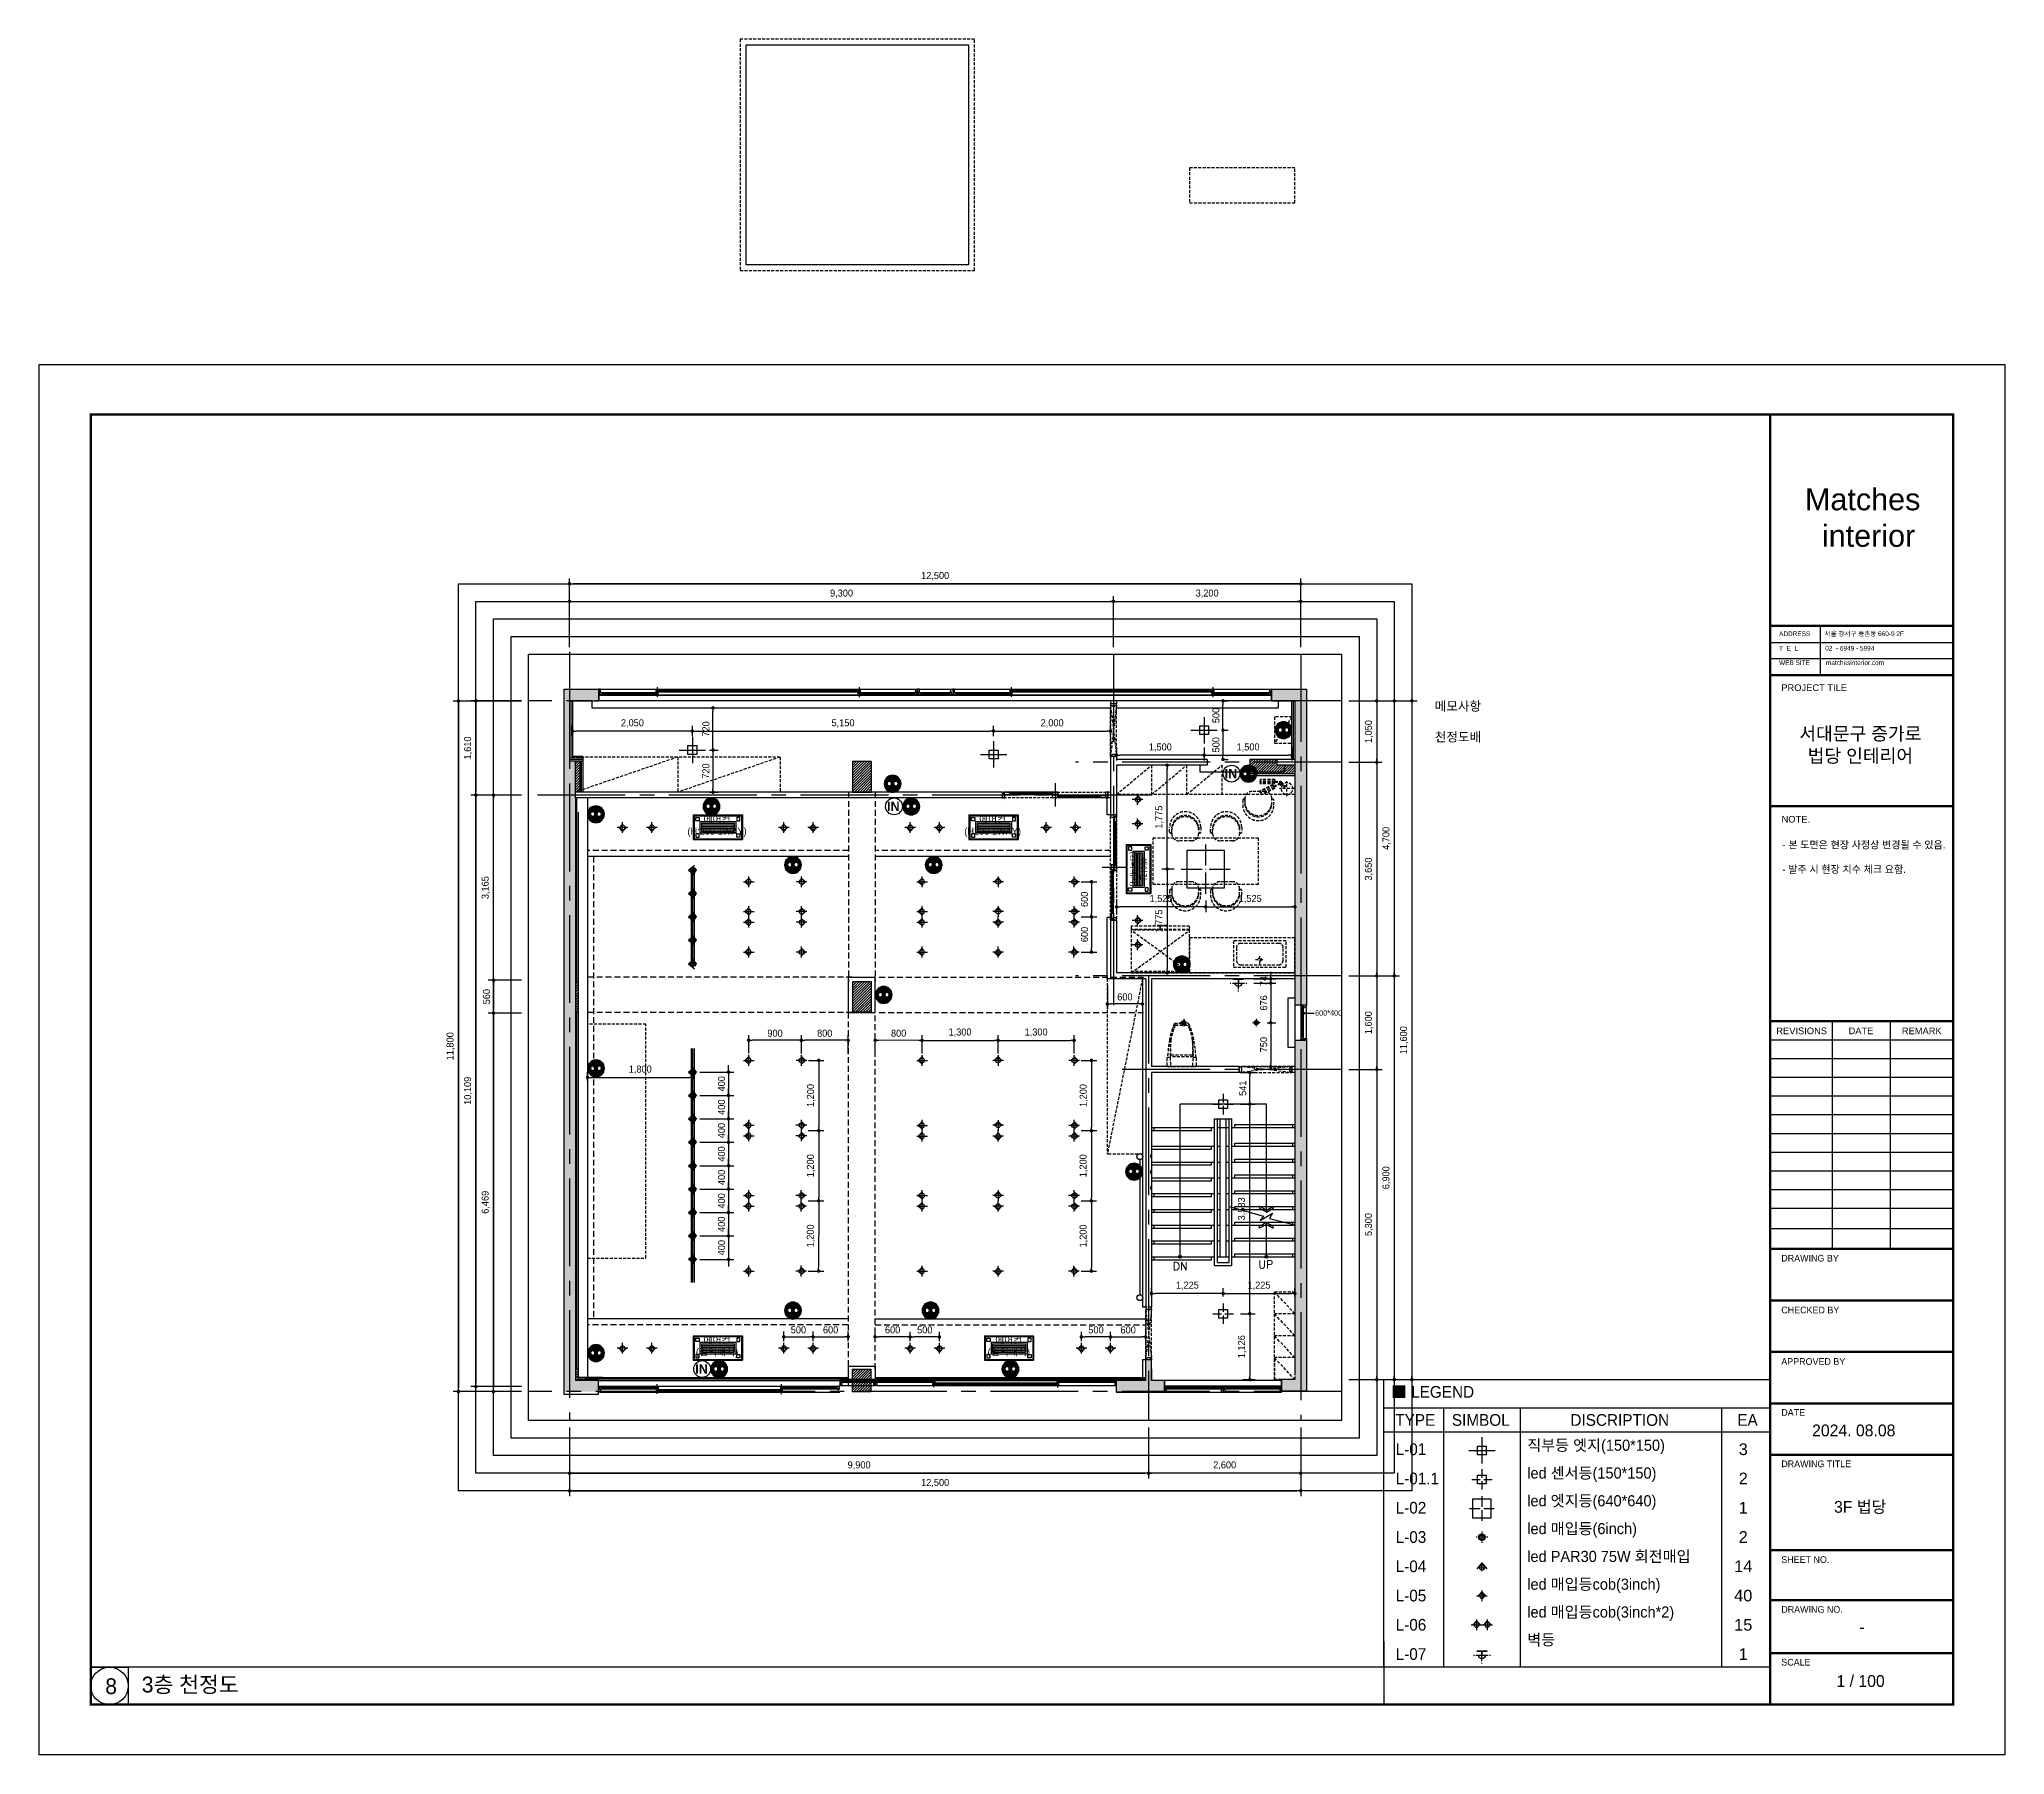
# Model space of a CAD drawing. Header units: millimetres. Extents: x -224448 to 1592092, y -164641 to 319001.
# Drawn here: x 147860 to 181460, y 146190 to 175506 of the extents above; entities that cross this region are included whole.
import ezdxf
from ezdxf.enums import TextEntityAlignment as Align

# ---------------------------------------------------------------- set-up
doc = ezdxf.new("R2010")
doc.units = ezdxf.units.MM
for name, pattern in [('CENTER2', [1.125, 0.75, -0.125, 0.125, -0.125]), ('DH-HID2', [1.2, 0.8, -0.4]), ('HIDDEN', [9.525, 6.35, -3.175]), ('HIDDENX2', [19.05, 12.7, -6.35])]:
    doc.linetypes.add(name, pattern=pattern)
doc.layers.get('Defpoints').update_dxf_attribs({"color": 35})
for name, color, linetype in [('6LIG', 6, 'Continuous'), ('9', 9, 'Continuous'), ('ARREA', 1, 'Continuous'), ('CO-DO-FR', 7, 'Continuous'), ('CO-DOOR', 8, 'Continuous'), ('DIM', 3, 'Continuous'), ('I-CL-LIT', 7, 'Continuous'), ('I-LIGHT', 1, 'Continuous'), ('I-SYM', 4, 'Continuous'), ('I-TEXT', 7, 'Continuous'), ('I_CON', 2, 'Continuous'), ('I_FORMAT', 7, 'Continuous'), ('I_FUR', 6, 'Continuous'), ('I_HAT', 8, 'Continuous'), ('I_TXT', 7, 'Continuous'), ('I_WALL', 3, 'Continuous'), ('I_WIN', 5, 'Continuous'), ('Layer 1', 7, 'Continuous'), ('LIG', 6, 'Continuous')]:
    doc.layers.add(name, color=color, linetype=linetype)
doc.layers.add('I_DIM', color=1, linetype='Continuous', lineweight=13)
doc.styles.add('HY울릉도', font='')
doc.styles.add('IABU-글꼴스타일', font='')
doc.styles.add('NTOP', font='Dotum.ttf')
doc.styles.add('ROMANS', font='romans', dxfattribs={"height": 135})
doc.styles.add('sim', font='')
doc.styles.get("Standard").update_dxf_attribs({"font": 'arial.ttf'})
doc.styles.add('맑은고딕', font='malgun.ttf')
doc.styles.add('주석', font='arial.ttf')
doc.styles.get('HY울릉도').set_extended_font_data('HY울릉도L')
doc.styles.get('IABU-글꼴스타일').set_extended_font_data('HY울릉도L')
doc.styles.get('sim').set_extended_font_data('Pretendard Variable Light')
doc.linetypes.add('BATTING', pattern='A,0.00254,-2.54,[134,ltypeshp.shx,S=2.54,R=0,X=-2.54,Y=0],-5.08,[134,ltypeshp.shx,S=2.54,R=180,X=2.54,Y=0],-2.54', length=10.16254)
doc.dimstyles.new('IABC-100 (SUB)', dxfattribs={"dimscale": 60, "dimtxt": 2, "dimasz": 1, "dimexe": 1.5, "dimexo": 2, "dimgap": 1, "dimtad": 1, "dimdec": 0, "dimdsep": 46, "dimlunit": 6, "dimtxsty": 'IABU-글꼴스타일', "dimblk": '1234_Dot', "dimcen": 1, "dimclrd": 4, "dimclre": 4, "dimclrt": 7, "dimadec": 0, "dimazin": 0, "dimtfac": 1, "dimtdec": 0, "dimtix": 1, "dimtmove": 2, "dimatfit": 3, "dimldrblk": '1234_Dot', "dimfxl": 2, "dimtolj": 1, "dimtzin": 0, "dimarcsym": 0})
pattern_1 = [(45, (33680.907, 10146.922), (-22.4506403, 22.4506403), [])]

msp = doc.modelspace()

# ---------------------------------------------------------------- texts
at = {"attachment_point": 1}
for s, insert, char_height, width in [('\\pxsm1.5;{\\fGulim|b0|i0|c129|p50;직부등 엣지(1\\fGulim|b0|i0|c0|p50;50*150)\\fGulim|b0|i0|c129|p50;\\Pled 센서등(150*150)\\fGulim|b0|i0|c0|p50;\\P\\fGulim|b0|i0|c129|p50;led 엣지등\\fGulim|b0|i0|c0|p50;(\\fGulim|b0|i0|c129|p50;640*640\\fGulim|b0|i0|c0|p50;)\\P\\fGulim|b0|i0|c129|p50;led\\fGulim|b0|i0|c0|p50; \\fGulim|b0|i0|c129|p50;매입등\\fGulim|b0|i0|c0|p50;(6\\fGulim|b0|i0|c129|p50;inch)\\Pled PAR30 75W 회전매입 \\Pled 매입등cob(3inch)\\Pled 매입등cob(3inch*2)\\P벽등}', (173297.939, 151574.245), 190, 3270), ('\\pxsm1.5;{\\fGulim|b0|i0|c129|p50;L-01\\PL-01.1\\PL-02\\PL-03\\PL-04\\PL-05\\PL-06\\PL-07}', (171047.975, 151510.492), 200, 2991.51982), ('\\pxsm1.5,qc;3\\P2\\P1\\P2\\P14\\P40\\P15\\P1', (176747.975, 151510.492), 200, 484.12642)]:
    msp.add_mtext(s, dxfattribs=dict(at, insert=insert, char_height=char_height, width=width))
at = {"layer": 'I-TEXT', "color": 0, "style": 'NTOP'}
for s, insert, char_height, width, attachment_point in [('\\pxsm1;메모사항\\P\\ps*;\\P천정도배', (171716.055, 164190.335), 158.08, 3178.397, 1), ('\\pxql;600*400', (170237.273, 158865.741), 95, 1132.16295, 5), ('\\pxsm1,ql;■ LEGEND', (170967.975, 152490.492), 200, 3178.397, 1), ('\\pxqc;{\\fGulim|b0|i0|c129|p50;TYPE}', (170967.975, 152010.492), 200, 830, 1), ('\\pxqc;{\\fGulim|b0|i0|c129|p50;SIMBOL}', (172087.975, 152010.492), 200, 830, 1), ('\\pxqc;{\\fGulim|b0|i0|c129|p50;DISCRIPTION}', (173437.975, 152010.492), 200, 2882.38209, 1), ('\\pxqc;{\\fGulim|b0|i0|c129|p50;EA}', (176747.975, 152010.492), 200, 630, 1)]:
    msp.add_mtext(s, dxfattribs=dict(at, insert=insert, char_height=char_height, width=width, attachment_point=attachment_point))
at = {"layer": 'I_FORMAT'}
for s, height, p in [('PROJECT TILE', 114.03042, (177640.905, 164368.439)), ('NOTE.', 114.0304, (177646.071, 162120.08))]:
    msp.add_text(s, height=height, dxfattribs=at).set_placement(p)
for s, p in [('REVISIONS', (177988.842, 158560.571)), ('DATE', (179002.748, 158560.571)), ('REMARK', (180042.446, 158559.88))]:
    msp.add_text(s, height=114.0304, dxfattribs=at).set_placement(p, align=Align.MIDDLE_CENTER)
at = {"layer": 'I_FORMAT', "style": 'sim'}
for s, height, p in [('DRAWING BY', 114.0304, (177640.905, 154618.259)), ('CHECKED BY', 114.0304, (177640.905, 153732.821)), ('APPROVED BY', 114.03042, (177640.905, 152852.821)), ('DATE', 114.0304, (177640.905, 151981.792)), ('2024. 08.08', 201.6, (178167.425, 151631.206)), ('DRAWING TITLE', 114.03042, (177640.905, 151103.808)), ('SHEET NO.', 114.0304, (177640.905, 149468.213)), ('DRAWING NO.', 114.03042, (177640.905, 148615.924)), ('SCALE', 114.0304, (177640.905, 147713.735))]:
    msp.add_text(s, height=height, dxfattribs=at).set_placement(p)
msp.add_text('-', height=201.6, dxfattribs=at).set_placement((179020.093, 148374.287), align=Align.MIDDLE_CENTER)
at = {"layer": 'I_FORMAT', "insert": (177603.179, 165387.79), "char_height": 114.030418, "width": 3215.12084, "attachment_point": 1, "line_spacing_factor": 0.93}
msp.add_mtext('{\\fGulim|b0|i0|c129|p50;\\H0.7x;ADDRESS        서울 강서구 등촌동 660-9 2F\\P\\fArial|b0|i0|c129|p34;\\P\\fGulim|b0|i0|c129|p50;T  E  L  \\fArial|b0|i0|c129|p34;          \\fArial|b0|i0|c0|p34;   \\fGulim|b0|i0|c129|p50;02  - 6949 - 5994\\P\\fArial|b0|i0|c129|p34;\\P\\fGulim|b0|i0|c129|p50;WEB SITE         matchesinterior.com}', dxfattribs=at)
at = {"layer": 'I_FORMAT', "insert": (178993.195, 163438.6), "char_height": 228.06084, "width": 7049.60658, "attachment_point": 5}
msp.add_mtext('{\\fPretendard Variable SemiBold|b0|i0|c129|p2;서대문구 증가로\\P법당 인테리어}', dxfattribs=at)
at = {"layer": 'I_FORMAT', "linetype": 'ByBlock', "insert": (177658.064, 161802.658), "char_height": 125.43346, "width": 2771.88373, "attachment_point": 1, "style": 'HY울릉도'}
msp.add_mtext('{\\fPretendard Variable Light|b0|i0|c129|p2;- 본 도면은 현장 사정상 변경될 수 있음.\\P\\P- 발주 시 현장 치수 체크 요함.}', dxfattribs=at)
at = {"layer": 'I_FORMAT', "attachment_point": 5, "style": 'sim'}
for s, insert, char_height, width in [('3F 법당', (178989.839, 150415.022), 201.6, 3701.04345), ('\\pxql;3층 천정도', (152567.099, 147374.466), 270, 5910.6775), ('1 / 100', (178996.701, 147447.63), 201.6, 3701.04345), ('\\pxql;8', (151943.012, 147358.466), 270, 5910.6775)]:
    msp.add_mtext(s, dxfattribs=dict(at, insert=insert, char_height=char_height, width=width))
at = {"layer": 'I_HAT', "style": 'ROMANS'}
for s, p in [('DN', (167364.418, 154472.583)), ('UP', (168828.547, 154500.857))]:
    msp.add_text(s, height=135, dxfattribs=at).set_placement(p, align=Align.CENTER)
at = {"layer": 'I_TXT', "char_height": 120, "attachment_point": 5, "style": 'HY울릉도'}
for s, insert, width in [('{\\fGulim|b0|i0|c129|p50;에어컨\\fPretendard Variable Light|b0|i0|c129|p2;\\P(\\fGulim|b0|i0|c129|p50;H:200 1WAY\\fPretendard Variable Light|b0|i0|c129|p2;)}', (159446.282, 162054.492), 1787.04332), ('{\\fGulim|b0|i0|c129|p50;에어컨\\fPretendard Variable Light|b0|i0|c129|p2;\\P(\\fGulim|b0|i0|c129|p50;H200 1WAY\\fPretendard Variable Light|b0|i0|c129|p2;)}', (164158.44, 162054.492), 1606.96369), ('{\\fPretendard Variable Light|b0|i0|c129|p2;에어컨\\P(임의배치)}', (159446.282, 153154.492), 840), ('{\\fPretendard Variable Light|b0|i0|c129|p2;에어컨\\P(임의배치)}', (164433.427, 153154.491), 840)]:
    msp.add_mtext(s, dxfattribs=dict(at, insert=insert, width=width))
at = {"layer": 'I_TXT', "insert": (166636.923, 161325.492), "char_height": 100, "width": 840, "attachment_point": 5, "rotation": 270, "style": 'HY울릉도'}
msp.add_mtext('{\\fPretendard Variable Light|b0|i0|c129|p2;에어컨\\P(임의배치)}', dxfattribs=at)
at = {"layer": 'Layer 1', "color": 250, "insert": (178045.117, 166829.17), "char_height": 373.824, "attachment_point": 7, "style": '주석'}
msp.add_mtext('Matches\\P  interior', dxfattribs=at)

# ---------------------------------------------------------------- blocks, each defined once
blk = doc.blocks.new('j 10')
at = {"layer": 'I_FUR', "color": 8, "linetype": 'HIDDEN', "ltscale": 8}
for p, q in [((300474, 48442), (300574, 48442)), ((300474, 48412), (300474, 48442)), ((300474, 48442), (300474, 48442)), ((300474, 48412), (300474, 47572)), ((300504, 48412), (300474, 48412)), ((300474, 47572), (300574, 48412)), ((300574, 47582), (300474, 48412)), ((300504, 48402), (300504, 48412)), ((300544, 48402), (300504, 48402)), ((300574, 48412), (300544, 48412)), ((300544, 48412), (300544, 48402)), ((300574, 48442), (300574, 48412)), ((300574, 47572), (300574, 48412)), ((300574, 48412), (300574, 47582)), ((300504, 47572), (300474, 47572)), ((300474, 47572), (300474, 47542)), ((300474, 47542), (300574, 47542)), ((300474, 47542), (300474, 47542)), ((300544, 47582), (300504, 47582)), ((300504, 47582), (300504, 47572)), ((300544, 47572), (300544, 47582)), ((300574, 47572), (300544, 47572)), ((300574, 47542), (300574, 47572))]:
    blk.add_line(p, q, dxfattribs=at)
blk = doc.blocks.new('1234_Dot')
at = {"color": 0, "linetype": 'ByBlock', "lineweight": -2}
blk.add_line((-0.5, 0), (-1, 0), dxfattribs=at)
at = {"color": 0, "linetype": 'ByBlock', "const_width": 0.5}
blk.add_lwpolyline([(-0.25, 0, 1), (0.25, 0, 1)], format="xyb", close=True, dxfattribs=at)
blk = doc.blocks.new('*D414')
at = {"layer": 'Defpoints', "color": 0, "ltscale": 50, "transparency": 16777216}
for p in [(166225, 165900), (156925, 165000), (166225, 165000)]:
    blk.add_point(p, dxfattribs=at)
at = {"layer": 'DIM', "color": 4, "lineweight": -2, "ltscale": 50, "transparency": 16777216}
for p, q in [((156925, 165120), (156925, 165990)), ((166225, 165120), (166225, 165990)), ((156985, 165900), (166165, 165900))]:
    blk.add_line(p, q, dxfattribs=at)
at = {"layer": 'DIM', "color": 4, "lineweight": -2, "ltscale": 50, "transparency": 16777216, "xscale": 60, "yscale": 60, "zscale": 60, "rotation": 180}
blk.add_blockref('1234_Dot', (156925, 165900), dxfattribs=at)
at = {"layer": 'DIM', "color": 4, "lineweight": -2, "ltscale": 50, "transparency": 16777216, "xscale": 60, "yscale": 60, "zscale": 60}
blk.add_blockref('1234_Dot', (166225, 165900), dxfattribs=at)
at = {"layer": 'DIM', "color": 7, "ltscale": 50, "transparency": 16777216, "insert": (161575, 166032), "char_height": 120, "attachment_point": 5, "style": 'IABU-글꼴스타일'}
blk.add_mtext('\\A1;9,300', dxfattribs=at)
blk = doc.blocks.new('*D415')
at = {"layer": 'Defpoints', "color": 0, "ltscale": 50, "transparency": 16777216}
for p in [(169425, 165900), (166225, 165000), (169425, 165000)]:
    blk.add_point(p, dxfattribs=at)
at = {"layer": 'DIM', "color": 4, "lineweight": -2, "ltscale": 50, "transparency": 16777216}
for p, q in [((166225, 165120), (166225, 165990)), ((169425, 165120), (169425, 165990)), ((166285, 165900), (169365, 165900))]:
    blk.add_line(p, q, dxfattribs=at)
at = {"layer": 'DIM', "color": 4, "lineweight": -2, "ltscale": 50, "transparency": 16777216, "xscale": 60, "yscale": 60, "zscale": 60, "rotation": 180}
blk.add_blockref('1234_Dot', (166225, 165900), dxfattribs=at)
at = {"layer": 'DIM', "color": 4, "lineweight": -2, "ltscale": 50, "transparency": 16777216, "xscale": 60, "yscale": 60, "zscale": 60}
blk.add_blockref('1234_Dot', (169425, 165900), dxfattribs=at)
at = {"layer": 'DIM', "color": 7, "ltscale": 50, "transparency": 16777216, "insert": (167825, 166032), "char_height": 120, "attachment_point": 5, "style": 'IABU-글꼴스타일'}
blk.add_mtext('\\A1;3,200', dxfattribs=at)
blk = doc.blocks.new('ff')
at = {"layer": 'I_WIN', "linetype": 'Continuous'}
for p, q in [((43740, 8610), (43710, 8610)), ((43710, 8610), (43710, 8519)), ((43710, 8519), (43710, 8510)), ((43710, 8510), (43727, 8510)), ((43727, 8510), (43727, 8559)), ((43727, 8559), (43740, 8559)), ((43731, 8515), (43731, 8555)), ((43731, 8555), (43769, 8555)), ((44289, 8555), (43731, 8555)), ((43769, 8515), (43731, 8515)), ((44289, 8515), (43731, 8515)), ((43740, 8559), (43740, 8610)), ((43769, 8540), (43763, 8538)), ((43763, 8538), (43763, 8532)), ((44257, 8537), (43763, 8537)), ((43763, 8533), (44257, 8533)), ((43763, 8532), (43769, 8530)), ((43769, 8555), (43769, 8540)), ((43769, 8541), (43771, 8540)), ((43769, 8529), (43771, 8531)), ((43769, 8530), (43769, 8515)), ((43771, 8540), (43772, 8539)), ((43771, 8531), (43772, 8532)), ((43772, 8539), (43773, 8537)), ((43772, 8532), (43773, 8533)), ((44248, 8539), (44247, 8537)), ((44248, 8539), (44247, 8537)), ((44248, 8532), (44247, 8533)), ((44248, 8532), (44247, 8533)), ((44249, 8540), (44248, 8539)), ((44249, 8540), (44248, 8539)), ((44249, 8531), (44248, 8532)), ((44249, 8531), (44248, 8532)), ((44251, 8541), (44249, 8540)), ((44251, 8541), (44249, 8540)), ((44251, 8529), (44249, 8531)), ((44251, 8529), (44249, 8531)), ((44289, 8555), (44251, 8555)), ((44251, 8555), (44251, 8540)), ((44289, 8555), (44251, 8555)), ((44251, 8555), (44251, 8540)), ((44251, 8540), (44257, 8538)), ((44251, 8540), (44257, 8538)), ((44257, 8532), (44251, 8530)), ((44257, 8532), (44251, 8530)), ((44251, 8530), (44251, 8515)), ((44251, 8530), (44251, 8515)), ((44251, 8515), (44289, 8515)), ((44251, 8515), (44289, 8515)), ((44255, 8537), (44255, 8533)), ((44255, 8537), (44255, 8533)), ((44257, 8538), (44257, 8532)), ((44257, 8538), (44257, 8532)), ((44280, 8561), (44280, 8610)), ((44280, 8610), (44310, 8610)), ((44280, 8559), (44280, 8561)), ((44293, 8559), (44280, 8559)), ((44289, 8515), (44289, 8555)), ((44289, 8515), (44289, 8555)), ((44293, 8510), (44293, 8559)), ((44310, 8510), (44293, 8510)), ((44310, 8610), (44310, 8519)), ((44310, 8610), (44310, 8519)), ((44310, 8519), (44310, 8510)), ((44310, 8519), (44310, 8510))]:
    blk.add_line(p, q, dxfattribs=at)
blk.add_lwpolyline([(44310, 8610), (43710, 8610), (43710, 8510), (44310, 8510)], dxfattribs=at)
blk = doc.blocks.new('dd')
at = {"layer": 'I_WIN', "linetype": 'Continuous'}
for p, q in [((10974, 19551), (16424, 19551)), ((10974, 19542), (10974, 19551)), ((10974, 19551), (10991, 19551)), ((10974, 19451), (10974, 19542)), ((10991, 19551), (10991, 19502)), ((10991, 19502), (11004, 19502)), ((10994, 19546), (11974, 19546)), ((11032, 19546), (10994, 19546)), ((10994, 19546), (10994, 19506)), ((10994, 19506), (11974, 19506)), ((10994, 19506), (11032, 19506)), ((11004, 19502), (11004, 19500)), ((11004, 19500), (11004, 19451)), ((11027, 19529), (11032, 19531)), ((11027, 19523), (11027, 19529)), ((11032, 19521), (11027, 19523)), ((11029, 19524), (11029, 19528)), ((11032, 19531), (11032, 19546)), ((11032, 19532), (11035, 19530)), ((11974, 19528), (11032, 19528)), ((11032, 19524), (11974, 19524)), ((11032, 19520), (11035, 19522)), ((11032, 19506), (11032, 19521)), ((11035, 19530), (11036, 19529)), ((11035, 19522), (11036, 19523)), ((11036, 19529), (11036, 19528)), ((11036, 19523), (11036, 19524)), ((11953, 19529), (11952, 19528)), ((11953, 19523), (11952, 19524)), ((11956, 19532), (11953, 19530)), ((11953, 19530), (11953, 19529)), ((11953, 19522), (11953, 19523)), ((11956, 19520), (11953, 19522)), ((11956, 19531), (11956, 19546)), ((11956, 19546), (11991, 19546)), ((11962, 19529), (11956, 19531)), ((11956, 19521), (11962, 19523)), ((11956, 19506), (11956, 19521)), ((11991, 19506), (11956, 19506)), ((11956, 19496), (15441, 19496)), ((11991, 19496), (11956, 19496)), ((11956, 19496), (11956, 19456)), ((11962, 19523), (11962, 19529)), ((11962, 19524), (11962, 19528)), ((11974, 19420), (11974, 19585)), ((11991, 19546), (11991, 19506)), ((11991, 19481), (11991, 19496)), ((15441, 19546), (15406, 19546)), ((15406, 19546), (15406, 19506)), ((15406, 19546), (16424, 19546)), ((15406, 19506), (15441, 19506)), ((15441, 19496), (15406, 19496)), ((15406, 19496), (15406, 19481)), ((15424, 19418), (15424, 19586)), ((15424, 19506), (16424, 19506)), ((15436, 19529), (15441, 19531)), ((15436, 19523), (15436, 19529)), ((16370, 19528), (15436, 19528)), ((15436, 19524), (16370, 19524)), ((15441, 19521), (15436, 19523)), ((15441, 19531), (15441, 19546)), ((15441, 19532), (15444, 19530)), ((15441, 19520), (15444, 19522)), ((15441, 19506), (15441, 19521)), ((15441, 19456), (15441, 19496)), ((15444, 19530), (15444, 19530)), ((15444, 19530), (15445, 19528)), ((15444, 19523), (15445, 19524)), ((15444, 19522), (15444, 19523)), ((16362, 19529), (16361, 19528)), ((16362, 19523), (16361, 19524)), ((16365, 19532), (16362, 19530)), ((16362, 19530), (16362, 19529)), ((16362, 19522), (16362, 19523)), ((16365, 19520), (16362, 19522)), ((16365, 19531), (16365, 19546)), ((16365, 19546), (16403, 19546)), ((16370, 19529), (16365, 19531)), ((16365, 19521), (16370, 19523)), ((16365, 19506), (16365, 19521)), ((16403, 19506), (16365, 19506)), ((16370, 19523), (16370, 19529)), ((16406, 19502), (16394, 19502)), ((16394, 19502), (16394, 19451)), ((16403, 19546), (16403, 19506)), ((16424, 19551), (16406, 19551)), ((16406, 19551), (16406, 19502)), ((11004, 19451), (10974, 19451)), ((11004, 19451), (16424, 19451)), ((15441, 19478), (11956, 19478)), ((11956, 19474), (15441, 19474)), ((11956, 19456), (15424, 19456)), ((11956, 19456), (11991, 19456)), ((11986, 19479), (11991, 19481)), ((11986, 19472), (11986, 19479)), ((11986, 19478), (11986, 19474)), ((11991, 19471), (11986, 19472)), ((11991, 19481), (11994, 19480)), ((11991, 19470), (11994, 19471)), ((11991, 19456), (11991, 19471)), ((11994, 19480), (11994, 19479)), ((11994, 19479), (11995, 19478)), ((11994, 19472), (11995, 19474)), ((11994, 19471), (11994, 19472)), ((15403, 19479), (15402, 19478)), ((15403, 19472), (15402, 19474)), ((15406, 19482), (15403, 19480)), ((15403, 19480), (15403, 19479)), ((15403, 19471), (15403, 19472)), ((15406, 19470), (15403, 19471)), ((15406, 19481), (15412, 19479)), ((15412, 19472), (15406, 19471)), ((15406, 19471), (15406, 19456)), ((15406, 19456), (15441, 19456)), ((15412, 19479), (15412, 19472)), ((15412, 19474), (15412, 19478)), ((16394, 19451), (16424, 19451))]:
    blk.add_line(p, q, dxfattribs=at)
blk = doc.blocks.new('win11')
at = {"layer": 'I_WIN', "linetype": 'Continuous'}
for p, q in [((-132830, -160207), (-132860, -160207)), ((-132860, -160207), (-132860, -160298)), ((-132843, -160307), (-132843, -160258)), ((-132843, -160258), (-132830, -160258)), ((-132840, -160262), (-131860, -160262)), ((-132840, -160302), (-132840, -160262)), ((-132840, -160262), (-132802, -160262)), ((-132830, -160207), (-128765, -160207)), ((-132830, -160255), (-132830, -160207)), ((-132830, -160258), (-132830, -160255)), ((-132802, -160262), (-132802, -160276)), ((-131878, -160211), (-129735, -160211)), ((-131878, -160251), (-131878, -160211)), ((-131878, -160211), (-131843, -160211)), ((-131878, -160229), (-129735, -160229)), ((-129735, -160233), (-131878, -160233)), ((-131878, -160251), (-129735, -160251)), ((-131843, -160251), (-131878, -160251)), ((-131843, -160262), (-131878, -160262)), ((-131878, -160262), (-131878, -160276)), ((-131860, -160176), (-131860, -160341)), ((-131843, -160226), (-131848, -160228)), ((-131848, -160228), (-131848, -160234)), ((-131848, -160233), (-131848, -160229)), ((-131848, -160234), (-131843, -160236)), ((-131843, -160211), (-131843, -160226)), ((-131843, -160225), (-131840, -160227)), ((-131843, -160237), (-131840, -160235)), ((-131843, -160236), (-131843, -160251)), ((-131843, -160302), (-131843, -160262)), ((-131840, -160227), (-131840, -160228)), ((-131840, -160228), (-131839, -160229)), ((-131840, -160234), (-131839, -160233)), ((-131840, -160235), (-131840, -160234)), ((-129756, -160228), (-129757, -160229)), ((-129756, -160235), (-129757, -160233)), ((-129753, -160225), (-129756, -160227)), ((-129756, -160227), (-129756, -160228)), ((-129756, -160236), (-129756, -160235)), ((-129753, -160237), (-129756, -160236)), ((-129753, -160226), (-129753, -160211)), ((-129753, -160211), (-129718, -160211)), ((-129747, -160228), (-129753, -160226)), ((-129753, -160236), (-129747, -160234)), ((-129753, -160251), (-129753, -160236)), ((-129718, -160251), (-129753, -160251)), ((-129753, -160302), (-129753, -160262)), ((-129753, -160262), (-129718, -160262)), ((-129747, -160234), (-129747, -160228)), ((-129747, -160229), (-129747, -160233)), ((-129735, -160173), (-129735, -160341)), ((-129735, -160262), (-128735, -160262)), ((-129718, -160211), (-129718, -160251)), ((-129718, -160262), (-129718, -160276)), ((-128756, -160262), (-128794, -160262)), ((-128794, -160262), (-128794, -160276)), ((-128765, -160257), (-128765, -160207)), ((-128765, -160207), (-128735, -160207)), ((-128753, -160257), (-128765, -160257)), ((-128756, -160302), (-128756, -160262)), ((-128753, -160306), (-128753, -160257)), ((-132860, -160298), (-132860, -160307)), ((-132860, -160307), (-128735, -160306)), ((-132860, -160307), (-132843, -160307)), ((-132840, -160302), (-131860, -160302)), ((-132802, -160302), (-132840, -160302)), ((-132802, -160276), (-132807, -160278)), ((-132807, -160278), (-132807, -160285)), ((-132807, -160285), (-132802, -160286)), ((-132805, -160279), (-132805, -160283)), ((-132802, -160276), (-132799, -160277)), ((-132802, -160279), (-131860, -160279)), ((-131860, -160283), (-132802, -160283)), ((-132802, -160287), (-132799, -160286)), ((-132802, -160286), (-132802, -160302)), ((-132799, -160277), (-132798, -160278)), ((-132799, -160286), (-132798, -160285)), ((-132798, -160278), (-132798, -160279)), ((-132798, -160285), (-132798, -160283)), ((-131881, -160278), (-131882, -160279)), ((-131881, -160285), (-131882, -160283)), ((-131878, -160276), (-131881, -160277)), ((-131881, -160277), (-131881, -160278)), ((-131881, -160286), (-131881, -160285)), ((-131878, -160287), (-131881, -160286)), ((-131878, -160276), (-131872, -160278)), ((-131872, -160285), (-131878, -160286)), ((-131878, -160286), (-131878, -160302)), ((-131878, -160302), (-131843, -160302)), ((-131872, -160278), (-131872, -160285)), ((-131872, -160279), (-131872, -160283)), ((-129718, -160302), (-129753, -160302)), ((-129753, -160302), (-128735, -160302)), ((-129718, -160276), (-129723, -160278)), ((-129723, -160278), (-129723, -160285)), ((-129723, -160279), (-128788, -160279)), ((-128788, -160283), (-129723, -160283)), ((-129723, -160285), (-129718, -160286)), ((-129718, -160276), (-129715, -160277)), ((-129718, -160287), (-129715, -160286)), ((-129718, -160286), (-129718, -160302)), ((-129715, -160277), (-129715, -160278)), ((-129715, -160278), (-129714, -160279)), ((-129715, -160285), (-129714, -160283)), ((-129715, -160286), (-129715, -160285)), ((-128797, -160278), (-128798, -160279)), ((-128797, -160285), (-128798, -160283)), ((-128794, -160276), (-128797, -160277)), ((-128797, -160277), (-128797, -160278)), ((-128797, -160286), (-128797, -160285)), ((-128794, -160287), (-128797, -160286)), ((-128794, -160276), (-128788, -160278)), ((-128788, -160285), (-128794, -160286)), ((-128794, -160286), (-128794, -160302)), ((-128794, -160302), (-128756, -160302)), ((-128788, -160278), (-128788, -160285)), ((-128735, -160306), (-128753, -160306))]:
    blk.add_line(p, q, dxfattribs=at)
blk = doc.blocks.new('win10')
at = {"layer": 'I_WIN', "linetype": 'Continuous'}
for p, q in [((-128735, -160207), (-128735, -160297)), ((-128705, -160207), (-128735, -160207)), ((-128735, -160207), (-128735, -160298)), ((-128718, -160307), (-128718, -160258)), ((-128718, -160258), (-128705, -160258)), ((-128715, -160302), (-128715, -160262)), ((-128715, -160262), (-128677, -160262)), ((-128715, -160262), (-128156, -160262)), ((-128715, -160302), (-128715, -160262)), ((-128715, -160262), (-128677, -160262)), ((-128705, -160255), (-128705, -160207)), ((-128705, -160258), (-128705, -160255)), ((-128677, -160262), (-128677, -160276)), ((-128677, -160262), (-128677, -160276)), ((-128156, -160262), (-128194, -160262)), ((-128194, -160262), (-128194, -160276)), ((-128165, -160257), (-128165, -160207)), ((-128165, -160207), (-128135, -160207)), ((-128153, -160257), (-128165, -160257)), ((-128156, -160302), (-128156, -160262)), ((-128153, -160306), (-128153, -160257)), ((-128135, -160207), (-128135, -160297)), ((-128735, -160297), (-128735, -160306)), ((-128735, -160298), (-128735, -160307)), ((-128735, -160307), (-128718, -160307)), ((-128677, -160302), (-128715, -160302)), ((-128715, -160302), (-128156, -160302)), ((-128677, -160302), (-128715, -160302)), ((-128677, -160276), (-128682, -160278)), ((-128677, -160276), (-128682, -160278)), ((-128682, -160278), (-128682, -160285)), ((-128682, -160278), (-128682, -160285)), ((-128682, -160285), (-128677, -160286)), ((-128682, -160285), (-128677, -160286)), ((-128680, -160279), (-128680, -160283)), ((-128680, -160279), (-128680, -160283)), ((-128677, -160276), (-128674, -160277)), ((-128677, -160276), (-128674, -160277)), ((-128677, -160279), (-128188, -160279)), ((-128188, -160283), (-128677, -160283)), ((-128677, -160287), (-128674, -160286)), ((-128677, -160286), (-128677, -160302)), ((-128677, -160287), (-128674, -160286)), ((-128677, -160286), (-128677, -160302)), ((-128674, -160277), (-128673, -160278)), ((-128674, -160277), (-128673, -160278)), ((-128674, -160286), (-128673, -160285)), ((-128674, -160286), (-128673, -160285)), ((-128673, -160278), (-128673, -160279)), ((-128673, -160278), (-128673, -160279)), ((-128673, -160285), (-128673, -160283)), ((-128673, -160285), (-128673, -160283)), ((-128197, -160278), (-128198, -160279)), ((-128197, -160285), (-128198, -160283)), ((-128194, -160276), (-128197, -160277)), ((-128197, -160277), (-128197, -160278)), ((-128197, -160286), (-128197, -160285)), ((-128194, -160287), (-128197, -160286)), ((-128194, -160276), (-128188, -160278)), ((-128188, -160285), (-128194, -160286)), ((-128194, -160286), (-128194, -160302)), ((-128194, -160302), (-128156, -160302)), ((-128188, -160278), (-128188, -160285)), ((-128135, -160306), (-128153, -160306)), ((-128135, -160297), (-128135, -160306))]:
    blk.add_line(p, q, dxfattribs=at)
blk.add_lwpolyline([(-128735, -160207), (-128135, -160207), (-128135, -160306), (-128735, -160306)], close=True, dxfattribs=at)
blk = doc.blocks.new('*D416')
at = {"layer": 'Defpoints', "color": 0, "ltscale": 50, "transparency": 16777216}
for p in [(156925, 166200), (156925, 165000), (169425, 165000)]:
    blk.add_point(p, dxfattribs=at)
at = {"layer": 'DIM', "color": 4, "lineweight": -2, "ltscale": 50, "transparency": 16777216}
for p, q in [((156925, 165120), (156925, 166290)), ((169365, 166200), (156985, 166200)), ((169425, 165120), (169425, 166290))]:
    blk.add_line(p, q, dxfattribs=at)
at = {"layer": 'DIM', "color": 4, "lineweight": -2, "ltscale": 50, "transparency": 16777216, "xscale": 60, "yscale": 60, "zscale": 60, "rotation": 180}
blk.add_blockref('1234_Dot', (156925, 166200), dxfattribs=at)
at = {"layer": 'DIM', "color": 4, "lineweight": -2, "ltscale": 50, "transparency": 16777216, "xscale": 60, "yscale": 60, "zscale": 60}
blk.add_blockref('1234_Dot', (169425, 166200), dxfattribs=at)
at = {"layer": 'DIM', "color": 7, "ltscale": 50, "transparency": 16777216, "insert": (163175, 166332), "char_height": 120, "attachment_point": 5, "style": 'IABU-글꼴스타일'}
blk.add_mtext('\\A1;12,500', dxfattribs=at)
blk = doc.blocks.new('*D417')
at = {"layer": 'Defpoints', "color": 0, "ltscale": 50, "transparency": 16777216}
for p in [(170125, 164200), (170125, 163150), (170725, 163150)]:
    blk.add_point(p, dxfattribs=at)
at = {"layer": 'DIM', "color": 4, "lineweight": -2, "ltscale": 50, "transparency": 16777216}
for p, q in [((170245, 164200), (170815, 164200)), ((170725, 164140), (170725, 163210)), ((170245, 163150), (170815, 163150))]:
    blk.add_line(p, q, dxfattribs=at)
at = {"layer": 'DIM', "color": 4, "lineweight": -2, "ltscale": 50, "transparency": 16777216, "xscale": 60, "yscale": 60, "zscale": 60}
for p, rotation in [((170725, 164200), 90), ((170725, 163150), 270)]:
    blk.add_blockref('1234_Dot', p, dxfattribs=dict(at, rotation=rotation))
at = {"layer": 'DIM', "color": 7, "ltscale": 50, "transparency": 16777216, "insert": (170593, 163675), "char_height": 120, "attachment_point": 5, "rotation": 90, "style": 'IABU-글꼴스타일'}
blk.add_mtext('\\A1;1,050', dxfattribs=at)
blk = doc.blocks.new('*D418')
at = {"layer": 'Defpoints', "color": 0, "ltscale": 50, "transparency": 16777216}
for p in [(170125, 163150), (170125, 159500), (170725, 159500)]:
    blk.add_point(p, dxfattribs=at)
at = {"layer": 'DIM', "color": 4, "lineweight": -2, "ltscale": 50, "transparency": 16777216}
for p, q in [((170245, 163150), (170815, 163150)), ((170725, 163090), (170725, 159560)), ((170245, 159500), (170815, 159500))]:
    blk.add_line(p, q, dxfattribs=at)
at = {"layer": 'DIM', "color": 4, "lineweight": -2, "ltscale": 50, "transparency": 16777216, "xscale": 60, "yscale": 60, "zscale": 60}
for p, rotation in [((170725, 163150), 90), ((170725, 159500), 270)]:
    blk.add_blockref('1234_Dot', p, dxfattribs=dict(at, rotation=rotation))
at = {"layer": 'DIM', "color": 7, "ltscale": 50, "transparency": 16777216, "insert": (170593, 161325), "char_height": 120, "attachment_point": 5, "rotation": 90, "style": 'IABU-글꼴스타일'}
blk.add_mtext('\\A1;3,650', dxfattribs=at)
blk = doc.blocks.new('*D419')
at = {"layer": 'Defpoints', "color": 0, "ltscale": 50, "transparency": 16777216}
for p in [(170125, 159500), (170125, 157900), (170725, 157900)]:
    blk.add_point(p, dxfattribs=at)
at = {"layer": 'DIM', "color": 4, "lineweight": -2, "ltscale": 50, "transparency": 16777216}
for p, q in [((170245, 159500), (170815, 159500)), ((170725, 159440), (170725, 157960)), ((170245, 157900), (170815, 157900))]:
    blk.add_line(p, q, dxfattribs=at)
at = {"layer": 'DIM', "color": 4, "lineweight": -2, "ltscale": 50, "transparency": 16777216, "xscale": 60, "yscale": 60, "zscale": 60}
for p, rotation in [((170725, 159500), 90), ((170725, 157900), 270)]:
    blk.add_blockref('1234_Dot', p, dxfattribs=dict(at, rotation=rotation))
at = {"layer": 'DIM', "color": 7, "ltscale": 50, "transparency": 16777216, "insert": (170593, 158700), "char_height": 120, "attachment_point": 5, "rotation": 90, "style": 'IABU-글꼴스타일'}
blk.add_mtext('\\A1;1,600', dxfattribs=at)
blk = doc.blocks.new('*D420')
at = {"layer": 'Defpoints', "color": 0, "ltscale": 50, "transparency": 16777216}
for p in [(170125, 157900), (170125, 152600), (170725, 152600)]:
    blk.add_point(p, dxfattribs=at)
at = {"layer": 'DIM', "color": 4, "lineweight": -2, "ltscale": 50, "transparency": 16777216}
for p, q in [((170245, 157900), (170815, 157900)), ((170725, 157840), (170725, 152660)), ((170245, 152600), (170815, 152600))]:
    blk.add_line(p, q, dxfattribs=at)
at = {"layer": 'DIM', "color": 4, "lineweight": -2, "ltscale": 50, "transparency": 16777216, "xscale": 60, "yscale": 60, "zscale": 60}
for p, rotation in [((170725, 157900), 90), ((170725, 152600), 270)]:
    blk.add_blockref('1234_Dot', p, dxfattribs=dict(at, rotation=rotation))
at = {"layer": 'DIM', "color": 7, "ltscale": 50, "transparency": 16777216, "insert": (170593, 155250), "char_height": 120, "attachment_point": 5, "rotation": 90, "style": 'IABU-글꼴스타일'}
blk.add_mtext('\\A1;5,300', dxfattribs=at)
blk = doc.blocks.new('*D411')
at = {"layer": 'Defpoints', "color": 0, "ltscale": 50, "transparency": 16777216}
for p in [(170125, 164200), (170125, 152600), (171325, 152600)]:
    blk.add_point(p, dxfattribs=at)
at = {"layer": 'DIM', "color": 4, "lineweight": -2, "ltscale": 50, "transparency": 16777216}
for p, q in [((170245, 164200), (171415, 164200)), ((171325, 164140), (171325, 152660)), ((170245, 152600), (171415, 152600))]:
    blk.add_line(p, q, dxfattribs=at)
at = {"layer": 'DIM', "color": 4, "lineweight": -2, "ltscale": 50, "transparency": 16777216, "xscale": 60, "yscale": 60, "zscale": 60}
for p, rotation in [((171325, 164200), 90), ((171325, 152600), 270)]:
    blk.add_blockref('1234_Dot', p, dxfattribs=dict(at, rotation=rotation))
at = {"layer": 'DIM', "color": 7, "ltscale": 50, "transparency": 16777216, "insert": (171193, 158400), "char_height": 120, "attachment_point": 5, "rotation": 90, "style": 'IABU-글꼴스타일'}
blk.add_mtext('\\A1;11,600', dxfattribs=at)
blk = doc.blocks.new('*D412')
at = {"layer": 'Defpoints', "color": 0, "ltscale": 50, "transparency": 16777216}
for p in [(170125, 164200), (170125, 159500), (171025, 159500)]:
    blk.add_point(p, dxfattribs=at)
at = {"layer": 'DIM', "color": 4, "lineweight": -2, "ltscale": 50, "transparency": 16777216}
for p, q in [((170245, 164200), (171115, 164200)), ((171025, 164140), (171025, 159560)), ((170245, 159500), (171115, 159500))]:
    blk.add_line(p, q, dxfattribs=at)
at = {"layer": 'DIM', "color": 4, "lineweight": -2, "ltscale": 50, "transparency": 16777216, "xscale": 60, "yscale": 60, "zscale": 60}
for p, rotation in [((171025, 164200), 90), ((171025, 159500), 270)]:
    blk.add_blockref('1234_Dot', p, dxfattribs=dict(at, rotation=rotation))
at = {"layer": 'DIM', "color": 7, "ltscale": 50, "transparency": 16777216, "insert": (170893, 161850), "char_height": 120, "attachment_point": 5, "rotation": 90, "style": 'IABU-글꼴스타일'}
blk.add_mtext('\\A1;4,700', dxfattribs=at)
blk = doc.blocks.new('*D413')
at = {"layer": 'Defpoints', "color": 0, "ltscale": 50, "transparency": 16777216}
for p in [(170125, 159500), (170125, 152600), (171025, 152600)]:
    blk.add_point(p, dxfattribs=at)
at = {"layer": 'DIM', "color": 4, "lineweight": -2, "ltscale": 50, "transparency": 16777216}
for p, q in [((170245, 159500), (171115, 159500)), ((171025, 159440), (171025, 152660)), ((170245, 152600), (171115, 152600))]:
    blk.add_line(p, q, dxfattribs=at)
at = {"layer": 'DIM', "color": 4, "lineweight": -2, "ltscale": 50, "transparency": 16777216, "xscale": 60, "yscale": 60, "zscale": 60}
for p, rotation in [((171025, 159500), 90), ((171025, 152600), 270)]:
    blk.add_blockref('1234_Dot', p, dxfattribs=dict(at, rotation=rotation))
at = {"layer": 'DIM', "color": 7, "ltscale": 50, "transparency": 16777216, "insert": (170893, 156050), "char_height": 120, "attachment_point": 5, "rotation": 90, "style": 'IABU-글꼴스타일'}
blk.add_mtext('\\A1;6,900', dxfattribs=at)
blk = doc.blocks.new('*D421')
at = {"layer": 'Defpoints', "color": 0, "ltscale": 50, "transparency": 16777216}
for p in [(156925, 151900), (166825, 151900), (166825, 151000)]:
    blk.add_point(p, dxfattribs=at)
at = {"layer": 'DIM', "color": 4, "lineweight": -2, "ltscale": 50, "transparency": 16777216}
for p, q in [((156925, 151780), (156925, 150910)), ((166825, 151780), (166825, 150910)), ((156985, 151000), (166765, 151000))]:
    blk.add_line(p, q, dxfattribs=at)
at = {"layer": 'DIM', "color": 4, "lineweight": -2, "ltscale": 50, "transparency": 16777216, "xscale": 60, "yscale": 60, "zscale": 60, "rotation": 180}
blk.add_blockref('1234_Dot', (156925, 151000), dxfattribs=at)
at = {"layer": 'DIM', "color": 4, "lineweight": -2, "ltscale": 50, "transparency": 16777216, "xscale": 60, "yscale": 60, "zscale": 60}
blk.add_blockref('1234_Dot', (166825, 151000), dxfattribs=at)
at = {"layer": 'DIM', "color": 7, "ltscale": 50, "transparency": 16777216, "insert": (161875, 151132), "char_height": 120, "attachment_point": 5, "style": 'IABU-글꼴스타일'}
blk.add_mtext('\\A1;9,900', dxfattribs=at)
blk = doc.blocks.new('*D422')
at = {"layer": 'Defpoints', "color": 0, "ltscale": 50, "transparency": 16777216}
for p in [(166825, 151900), (169425, 151900), (166825, 151000)]:
    blk.add_point(p, dxfattribs=at)
at = {"layer": 'DIM', "color": 4, "lineweight": -2, "ltscale": 50, "transparency": 16777216}
for p, q in [((166825, 151780), (166825, 150910)), ((169425, 151780), (169425, 150910)), ((169365, 151000), (166885, 151000))]:
    blk.add_line(p, q, dxfattribs=at)
at = {"layer": 'DIM', "color": 4, "lineweight": -2, "ltscale": 50, "transparency": 16777216, "xscale": 60, "yscale": 60, "zscale": 60, "rotation": 180}
blk.add_blockref('1234_Dot', (166825, 151000), dxfattribs=at)
at = {"layer": 'DIM', "color": 4, "lineweight": -2, "ltscale": 50, "transparency": 16777216, "xscale": 60, "yscale": 60, "zscale": 60}
blk.add_blockref('1234_Dot', (169425, 151000), dxfattribs=at)
at = {"layer": 'DIM', "color": 7, "ltscale": 50, "transparency": 16777216, "insert": (168125, 151132), "char_height": 120, "attachment_point": 5, "style": 'IABU-글꼴스타일'}
blk.add_mtext('\\A1;2,600', dxfattribs=at)
blk = doc.blocks.new('l2')
blk.add_circle((354296, 53893), 37.5)
at = {"layer": 'I-CL-LIT', "color": 1}
for p, q in [((354239, 53893), (354230, 53893)), ((354344, 53893), (354248, 53893)), ((354296, 53959), (354296, 53950)), ((354296, 53942), (354296, 53845)), ((354296, 53836), (354296, 53828)), ((354362, 53893), (354353, 53893))]:
    blk.add_line(p, q, dxfattribs=at)
blk.add_circle((354296, 53893), 26.3, dxfattribs=at)
blk = doc.blocks.new('J20')
at = {"layer": 'I-LIGHT', "color": 144}
for p, q in [((33370, 27039), (33370, 26619)), ((33370, 27039), (34210, 27039)), ((33384, 27025), (33384, 26633)), ((33384, 27025), (34196, 27025)), ((33482, 26927), (33482, 26731)), ((33482, 26927), (34098, 26927)), ((33510, 26899), (33510, 26759)), ((33510, 26899), (34070, 26899)), ((33510, 26899), (34070, 26899)), ((34070, 26899), (34070, 26759)), ((34098, 26927), (34098, 26731)), ((34196, 27025), (34196, 26633)), ((34210, 27039), (34210, 26619)), ((33370, 26619), (34210, 26619)), ((33384, 26633), (34196, 26633)), ((33482, 26731), (34098, 26731)), ((33510, 26871), (34070, 26871)), ((33510, 26843), (34070, 26843)), ((33510, 26815), (34070, 26815)), ((33510, 26787), (34070, 26787)), ((33510, 26759), (34070, 26759)), ((33510, 26759), (34070, 26759)), ((33510, 26759), (34070, 26759)), ((33510, 26759), (34070, 26759)), ((33510, 26731), (34070, 26731))]:
    blk.add_line(p, q, dxfattribs=at)
for points in [[(33468, 26941), (33412, 26941), (33412, 26997), (33468, 26997)], [(34112, 26941), (34168, 26941), (34168, 26997), (34112, 26997)], [(33468, 26717), (33412, 26717), (33412, 26661), (33468, 26661)], [(34112, 26717), (34168, 26717), (34168, 26661), (34112, 26661)]]:
    blk.add_lwpolyline(points, close=True, dxfattribs=at)
blk = doc.blocks.new('SP01')
at = {"layer": 'I-LIGHT'}
blk.add_hatch(color=1, dxfattribs=at).paths.add_polyline_path([(2182616, -1632810), (2182551, -1632878), (2182576, -1632878, -1), (2182656, -1632878), (2182680, -1632878)])
at = {"layer": 'I-LIGHT', "color": 1}
for p, q in [((2182707, -1632878), (2182524, -1632878)), ((2182616, -1632810), (2182551, -1632878)), ((2182551, -1632878), (2182576, -1632878)), ((2182616, -1632787), (2182616, -1632970)), ((2182616, -1632810), (2182680, -1632878)), ((2182656, -1632878), (2182680, -1632878))]:
    blk.add_line(p, q, dxfattribs=at)
at = {"layer": 'I-LIGHT', "color": 4}
blk.add_circle((2182616, -1632878), 40, dxfattribs=at)
blk = doc.blocks.new('콘센트')
at = {"ltscale": 50}
h = blk.add_hatch(color=150, dxfattribs=at)
h.dxf.hatch_style = 1
edge = h.paths.add_edge_path()
edge.add_arc((-34286, -6087), 100, 0, 360)
edge = h.paths.add_edge_path(flags=16)
edge.add_arc((-34248, -6089), 26, 0, 360)
edge = h.paths.add_edge_path(flags=16)
edge.add_arc((-34325, -6089), 26, 0, 360)
at = {"color": 150, "ltscale": 50}
for centre, radius in [((-34286, -6087), 100), ((-34325, -6089), 26), ((-34248, -6089), 26)]:
    blk.add_circle(centre, radius, dxfattribs=at)
blk = doc.blocks.new('J5')
at = {"color": 150, "ltscale": 50}
blk.add_circle((302452, 41414), 72, dxfattribs=at)
at = {"color": 150, "ltscale": 50, "insert": (302500, 41414), "char_height": 80, "attachment_point": 6, "style": '맑은고딕'}
blk.add_mtext('{\\fPretendard Variable SemiBold|b0|i0|c129|p2;IN}', dxfattribs=at)
blk = doc.blocks.new('j855')
at = {"layer": 'I-LIGHT'}
for p, q in [((96735, 140572), (96735, 140427)), ((96560, 140397), (96705, 140397)), ((96735, 140398), (96735, 140396)), ((96735, 140367), (96735, 140222)), ((96765, 140397), (96910, 140397))]:
    blk.add_line(p, q, dxfattribs=at)
at = {"layer": 'I-LIGHT', "ltscale": 50}
blk.add_lwpolyline([(96660, 140472), (96810, 140472), (96810, 140322), (96660, 140322)], close=True, dxfattribs=at)
at = {"layer": 'I-LIGHT'}
blk.add_lwpolyline([(96736, 140397), (96735, 140397), (96734, 140397)], dxfattribs=at)
blk = doc.blocks.new('B-03')
at = {"layer": 'LIG', "color": 1}
for p, q in [((-144, 74), (-128, 74)), ((-104, 74), (104, 74)), ((0, 218), (0, 202)), ((0, 178), (0, 10)), ((128, 74), (144, 74))]:
    blk.add_line(p, q, dxfattribs=at)
at = {"layer": 'LIG', "color": 6}
for p, q in [((-58, 74), (58, 74)), ((0, 10), (0, 74))]:
    blk.add_line(p, q, dxfattribs=at)
at = {"layer": 'LIG', "color": 3}
blk.add_lwpolyline([(-83, 10), (-83, 0), (83, 0), (83, 10)], close=True, dxfattribs=at)
at = {"layer": 'LIG', "color": 6}
blk.add_arc((0, 74), 58.5, 0, 180, dxfattribs=at)
blk = doc.blocks.new('j512')
at = {"layer": 'LIG'}
blk.add_blockref('B-03', (99844, 140240), dxfattribs=at)
blk = doc.blocks.new('j51')
at = {"layer": 'I-LIGHT'}
for p, q in [((93551, 140906), (93551, 140546)), ((93131, 140486), (93491, 140486)), ((93551, 140486), (93550, 140486)), ((93551, 140487), (93551, 140485)), ((93551, 140486), (93552, 140486)), ((93611, 140486), (93971, 140486)), ((93551, 140426), (93551, 140066))]:
    blk.add_line(p, q, dxfattribs=at)
at = {"layer": 'I-LIGHT', "linetype": 'Continuous'}
blk.add_lwpolyline([(93871, 140806), (93231, 140806), (93231, 140166), (93871, 140166)], close=True, dxfattribs=at)
blk = doc.blocks.new('J15')
at = {"layer": 'I-LIGHT', "color": 6, "ltscale": 50}
for p, q in [((318940, 48145), (319390, 48145)), ((319165, 48370), (319165, 47920))]:
    blk.add_line(p, q, dxfattribs=at)
blk.add_lwpolyline([(319090, 48220), (319240, 48220), (319240, 48070), (319090, 48070)], close=True, dxfattribs=at)
blk = doc.blocks.new('*D628')
at = {"layer": 'Defpoints', "color": 0, "ltscale": 50, "transparency": 16777216}
for p in [(156225, 164200), (155325, 162590), (156225, 162590)]:
    blk.add_point(p, dxfattribs=at)
at = {"layer": 'DIM', "color": 4, "lineweight": -2, "ltscale": 50, "transparency": 16777216}
for p, q in [((156105, 164200), (155235, 164200)), ((155325, 164140), (155325, 162650)), ((156105, 162590), (155235, 162590))]:
    blk.add_line(p, q, dxfattribs=at)
at = {"layer": 'DIM', "color": 4, "lineweight": -2, "ltscale": 50, "transparency": 16777216, "xscale": 60, "yscale": 60, "zscale": 60}
for p, rotation in [((155325, 164200), 90), ((155325, 162590), 270)]:
    blk.add_blockref('1234_Dot', p, dxfattribs=dict(at, rotation=rotation))
at = {"layer": 'DIM', "color": 7, "ltscale": 50, "transparency": 16777216, "insert": (155193, 163395), "char_height": 120, "attachment_point": 5, "rotation": 90, "style": 'IABU-글꼴스타일'}
blk.add_mtext('\\A1;1,610', dxfattribs=at)
blk = doc.blocks.new('*D626')
at = {"layer": 'Defpoints', "color": 0, "ltscale": 50, "transparency": 16777216}
for p in [(156225, 162590), (155325, 152482), (156225, 152482)]:
    blk.add_point(p, dxfattribs=at)
at = {"layer": 'DIM', "color": 4, "lineweight": -2, "ltscale": 50, "transparency": 16777216}
for p, q in [((156105, 162590), (155235, 162590)), ((155325, 162530), (155325, 152542)), ((156105, 152482), (155235, 152482))]:
    blk.add_line(p, q, dxfattribs=at)
at = {"layer": 'DIM', "color": 4, "lineweight": -2, "ltscale": 50, "transparency": 16777216, "xscale": 60, "yscale": 60, "zscale": 60}
for p, rotation in [((155325, 162590), 90), ((155325, 152482), 270)]:
    blk.add_blockref('1234_Dot', p, dxfattribs=dict(at, rotation=rotation))
at = {"layer": 'DIM', "color": 7, "ltscale": 50, "transparency": 16777216, "insert": (155193, 157536), "char_height": 120, "attachment_point": 5, "rotation": 90, "style": 'IABU-글꼴스타일'}
blk.add_mtext('\\A1;10,109', dxfattribs=at)
blk = doc.blocks.new('*D627')
at = {"layer": 'Defpoints', "color": 0, "ltscale": 50, "transparency": 16777216}
for p in [(156225, 164197), (155025, 152397), (156225, 152397)]:
    blk.add_point(p, dxfattribs=at)
at = {"layer": 'DIM', "color": 4, "lineweight": -2, "ltscale": 50, "transparency": 16777216}
for p, q in [((156105, 164197), (154935, 164197)), ((155025, 164137), (155025, 152457)), ((156105, 152397), (154935, 152397))]:
    blk.add_line(p, q, dxfattribs=at)
at = {"layer": 'DIM', "color": 4, "lineweight": -2, "ltscale": 50, "transparency": 16777216, "xscale": 60, "yscale": 60, "zscale": 60}
for p, rotation in [((155025, 164197), 90), ((155025, 152397), 270)]:
    blk.add_blockref('1234_Dot', p, dxfattribs=dict(at, rotation=rotation))
at = {"layer": 'DIM', "color": 7, "ltscale": 50, "transparency": 16777216, "insert": (154893, 158297), "char_height": 120, "attachment_point": 5, "rotation": 90, "style": 'IABU-글꼴스타일'}
blk.add_mtext('\\A1;11,800', dxfattribs=at)
blk = doc.blocks.new('*D629')
at = {"layer": 'Defpoints', "color": 0, "ltscale": 50, "transparency": 16777216}
for p in [(164175, 163684), (159025, 163475), (164175, 163475)]:
    blk.add_point(p, dxfattribs=at)
at = {"layer": 'DIM', "color": 4, "lineweight": -2, "ltscale": 50, "transparency": 16777216}
for p, q in [((159025, 163595), (159025, 163774)), ((159085, 163684), (164115, 163684)), ((164175, 163595), (164175, 163774))]:
    blk.add_line(p, q, dxfattribs=at)
at = {"layer": 'DIM', "color": 4, "lineweight": -2, "ltscale": 50, "transparency": 16777216, "xscale": 60, "yscale": 60, "zscale": 60, "rotation": 180}
blk.add_blockref('1234_Dot', (159025, 163684), dxfattribs=at)
at = {"layer": 'DIM', "color": 4, "lineweight": -2, "ltscale": 50, "transparency": 16777216, "xscale": 60, "yscale": 60, "zscale": 60}
blk.add_blockref('1234_Dot', (164175, 163684), dxfattribs=at)
at = {"layer": 'DIM', "color": 7, "ltscale": 50, "transparency": 16777216, "insert": (161600, 163815), "char_height": 120, "attachment_point": 5, "style": 'IABU-글꼴스타일'}
blk.add_mtext('\\A1;5,150', dxfattribs=at)
blk = doc.blocks.new('*D630')
at = {"layer": 'Defpoints', "color": 0, "ltscale": 50, "transparency": 16777216}
for p in [(166175, 163684), (164175, 163475), (166175, 163475)]:
    blk.add_point(p, dxfattribs=at)
at = {"layer": 'DIM', "color": 4, "lineweight": -2, "ltscale": 50, "transparency": 16777216}
for p, q in [((164175, 163595), (164175, 163774)), ((164235, 163684), (166115, 163684)), ((166175, 163595), (166175, 163774))]:
    blk.add_line(p, q, dxfattribs=at)
at = {"layer": 'DIM', "color": 4, "lineweight": -2, "ltscale": 50, "transparency": 16777216, "xscale": 60, "yscale": 60, "zscale": 60, "rotation": 180}
blk.add_blockref('1234_Dot', (164175, 163684), dxfattribs=at)
at = {"layer": 'DIM', "color": 4, "lineweight": -2, "ltscale": 50, "transparency": 16777216, "xscale": 60, "yscale": 60, "zscale": 60}
blk.add_blockref('1234_Dot', (166175, 163684), dxfattribs=at)
at = {"layer": 'DIM', "color": 7, "ltscale": 50, "transparency": 16777216, "insert": (165175, 163815), "char_height": 120, "attachment_point": 5, "style": 'IABU-글꼴스타일'}
blk.add_mtext('\\A1;2,000', dxfattribs=at)
blk = doc.blocks.new('*D631')
at = {"layer": 'Defpoints', "color": 0, "ltscale": 50, "transparency": 16777216}
for p in [(156975, 163684), (156975, 163486), (159025, 163485)]:
    blk.add_point(p, dxfattribs=at)
at = {"layer": 'DIM', "color": 4, "lineweight": -2, "ltscale": 50, "transparency": 16777216}
for p, q in [((156975, 163606), (156975, 163774)), ((158965, 163684), (157035, 163684)), ((159025, 163605), (159025, 163774))]:
    blk.add_line(p, q, dxfattribs=at)
at = {"layer": 'DIM', "color": 4, "lineweight": -2, "ltscale": 50, "transparency": 16777216, "xscale": 60, "yscale": 60, "zscale": 60, "rotation": 180}
blk.add_blockref('1234_Dot', (156975, 163684), dxfattribs=at)
at = {"layer": 'DIM', "color": 4, "lineweight": -2, "ltscale": 50, "transparency": 16777216, "xscale": 60, "yscale": 60, "zscale": 60}
blk.add_blockref('1234_Dot', (159025, 163684), dxfattribs=at)
at = {"layer": 'DIM', "color": 7, "ltscale": 50, "transparency": 16777216, "insert": (158000, 163815), "char_height": 120, "attachment_point": 5, "style": 'IABU-글꼴스타일'}
blk.add_mtext('\\A1;2,050', dxfattribs=at)
blk = doc.blocks.new('*D632')
at = {"layer": 'Defpoints', "color": 0, "ltscale": 50, "transparency": 16777216}
for p in [(159200, 163360), (159200, 162640), (159377, 162640)]:
    blk.add_point(p, dxfattribs=at)
at = {"layer": 'DIM', "color": 4, "lineweight": -2, "ltscale": 50, "transparency": 16777216}
for p, q in [((159320, 163360), (159467, 163360)), ((159377, 163300), (159377, 162700)), ((159320, 162640), (159467, 162640))]:
    blk.add_line(p, q, dxfattribs=at)
at = {"layer": 'DIM', "color": 4, "lineweight": -2, "ltscale": 50, "transparency": 16777216, "xscale": 60, "yscale": 60, "zscale": 60}
for p, rotation in [((159377, 163360), 90), ((159377, 162640), 270)]:
    blk.add_blockref('1234_Dot', p, dxfattribs=dict(at, rotation=rotation))
at = {"layer": 'DIM', "color": 7, "ltscale": 50, "transparency": 16777216, "insert": (159257, 163000), "char_height": 120, "attachment_point": 5, "rotation": 90, "style": 'IABU-글꼴스타일'}
blk.add_mtext('\\A1;720', dxfattribs=at)
blk = doc.blocks.new('*D633')
at = {"layer": 'Defpoints', "color": 0, "ltscale": 50, "transparency": 16777216}
for p in [(159200, 164080), (159377, 164080), (159200, 163360)]:
    blk.add_point(p, dxfattribs=at)
at = {"layer": 'DIM', "color": 4, "lineweight": -2, "ltscale": 50, "transparency": 16777216}
for p, q in [((159320, 164080), (159467, 164080)), ((159377, 163420), (159377, 164020)), ((159320, 163360), (159467, 163360))]:
    blk.add_line(p, q, dxfattribs=at)
at = {"layer": 'DIM', "color": 4, "lineweight": -2, "ltscale": 50, "transparency": 16777216, "xscale": 60, "yscale": 60, "zscale": 60}
for p, rotation in [((159377, 164080), 90), ((159377, 163360), 270)]:
    blk.add_blockref('1234_Dot', p, dxfattribs=dict(at, rotation=rotation))
at = {"layer": 'DIM', "color": 7, "ltscale": 50, "transparency": 16777216, "insert": (159257, 163720), "char_height": 120, "attachment_point": 5, "rotation": 90, "style": 'IABU-글꼴스타일'}
blk.add_mtext('\\A1;720', dxfattribs=at)
blk = doc.blocks.new('*D634')
at = {"layer": 'Defpoints', "color": 0, "ltscale": 50, "transparency": 16777216}
for p in [(168275, 153727), (168310, 152600), (168554, 152600)]:
    blk.add_point(p, dxfattribs=at)
at = {"layer": 'DIM', "color": 4, "lineweight": -2, "ltscale": 50, "transparency": 16777216}
for p, q in [((168395, 153727), (168644, 153727)), ((168554, 153667), (168554, 152660)), ((168430, 152600), (168644, 152600))]:
    blk.add_line(p, q, dxfattribs=at)
at = {"layer": 'DIM', "color": 4, "lineweight": -2, "ltscale": 50, "transparency": 16777216, "xscale": 60, "yscale": 60, "zscale": 60}
for p, rotation in [((168554, 153727), 90), ((168554, 152600), 270)]:
    blk.add_blockref('1234_Dot', p, dxfattribs=dict(at, rotation=rotation))
at = {"layer": 'DIM', "color": 7, "ltscale": 50, "transparency": 16777216, "insert": (168423, 153163), "char_height": 120, "attachment_point": 5, "rotation": 90, "style": 'IABU-글꼴스타일'}
blk.add_mtext('\\A1;1,126', dxfattribs=at)
blk = doc.blocks.new('*D635')
at = {"layer": 'Defpoints', "color": 0, "ltscale": 50, "transparency": 16777216}
for p in [(168275, 157309), (168554, 157309), (168275, 153727)]:
    blk.add_point(p, dxfattribs=at)
at = {"layer": 'DIM', "color": 4, "lineweight": -2, "ltscale": 50, "transparency": 16777216}
for p, q in [((168395, 157309), (168644, 157309)), ((168554, 153787), (168554, 157249)), ((168395, 153727), (168644, 153727))]:
    blk.add_line(p, q, dxfattribs=at)
at = {"layer": 'DIM', "color": 4, "lineweight": -2, "ltscale": 50, "transparency": 16777216, "xscale": 60, "yscale": 60, "zscale": 60}
for p, rotation in [((168554, 157309), 90), ((168554, 153727), 270)]:
    blk.add_blockref('1234_Dot', p, dxfattribs=dict(at, rotation=rotation))
at = {"layer": 'DIM', "color": 7, "ltscale": 50, "transparency": 16777216, "insert": (168423, 155518), "char_height": 120, "attachment_point": 5, "rotation": 90, "style": 'IABU-글꼴스타일'}
blk.add_mtext('\\A1;3,583', dxfattribs=at)
blk = doc.blocks.new('win101')
at = {"layer": 'I_WIN', "linetype": 'Continuous'}
for p, q in [((-123185, -156809), (-123185, -156800)), ((-123185, -156800), (-123168, -156800)), ((-123185, -156810), (-123185, -156801)), ((-123185, -156900), (-123185, -156809)), ((-123185, -156900), (-123185, -156810)), ((-123155, -156900), (-123185, -156900)), ((-123168, -156800), (-123168, -156849)), ((-123168, -156849), (-123155, -156849)), ((-123127, -156805), (-123165, -156805)), ((-123165, -156805), (-123165, -156845)), ((-123165, -156805), (-122185, -156805)), ((-123127, -156805), (-123165, -156805)), ((-123165, -156805), (-123165, -156845)), ((-123165, -156845), (-123127, -156845)), ((-123165, -156845), (-122185, -156845)), ((-123165, -156845), (-123127, -156845)), ((-123155, -156849), (-123155, -156852)), ((-123155, -156852), (-123155, -156900)), ((-123132, -156822), (-123127, -156821)), ((-123132, -156822), (-123127, -156821)), ((-123132, -156829), (-123132, -156822)), ((-123132, -156829), (-123132, -156822)), ((-123127, -156831), (-123132, -156829)), ((-123127, -156831), (-123132, -156829)), ((-123130, -156828), (-123130, -156824)), ((-123130, -156828), (-123130, -156824)), ((-123127, -156821), (-123127, -156805)), ((-123127, -156821), (-123127, -156805)), ((-123127, -156820), (-123124, -156821)), ((-123127, -156820), (-123124, -156821)), ((-122185, -156824), (-123127, -156824)), ((-123127, -156828), (-122185, -156828)), ((-123127, -156831), (-123124, -156830)), ((-123127, -156831), (-123124, -156830)), ((-123127, -156845), (-123127, -156831)), ((-123127, -156845), (-123127, -156831)), ((-123124, -156821), (-123123, -156822)), ((-123124, -156821), (-123123, -156822)), ((-123124, -156830), (-123123, -156829)), ((-123124, -156830), (-123123, -156829)), ((-123123, -156822), (-123123, -156824)), ((-123123, -156822), (-123123, -156824)), ((-123123, -156829), (-123123, -156828)), ((-123123, -156829), (-123123, -156828)), ((-122247, -156822), (-122248, -156824)), ((-122247, -156829), (-122248, -156828)), ((-122244, -156820), (-122247, -156821)), ((-122247, -156821), (-122247, -156822)), ((-122247, -156830), (-122247, -156829)), ((-122244, -156831), (-122247, -156830)), ((-122244, -156821), (-122244, -156805)), ((-122244, -156805), (-122206, -156805)), ((-122238, -156822), (-122244, -156821)), ((-122244, -156831), (-122238, -156829)), ((-122244, -156845), (-122244, -156831)), ((-122206, -156845), (-122244, -156845)), ((-122238, -156829), (-122238, -156822)), ((-122203, -156850), (-122215, -156850)), ((-122215, -156850), (-122215, -156900)), ((-122215, -156900), (-122185, -156900)), ((-122206, -156805), (-122206, -156845)), ((-122185, -156801), (-122203, -156801)), ((-122203, -156801), (-122203, -156850)), ((-122185, -156810), (-122185, -156801)), ((-122185, -156900), (-122185, -156810))]:
    blk.add_line(p, q, dxfattribs=at)
blk.add_lwpolyline([(-123185, -156900), (-122185, -156900), (-122185, -156801), (-123185, -156801)], close=True, dxfattribs=at)
blk = doc.blocks.new('*D636')
at = {"layer": 'Defpoints', "color": 0, "ltscale": 50, "transparency": 16777216}
for p in [(168275, 157850), (168554, 157850), (168275, 157309)]:
    blk.add_point(p, dxfattribs=at)
at = {"layer": 'DIM', "color": 4, "lineweight": -2, "ltscale": 50, "transparency": 16777216}
for p, q in [((168395, 157850), (168644, 157850)), ((168554, 157369), (168554, 157790)), ((168395, 157309), (168644, 157309))]:
    blk.add_line(p, q, dxfattribs=at)
at = {"layer": 'DIM', "color": 4, "lineweight": -2, "ltscale": 50, "transparency": 16777216, "xscale": 60, "yscale": 60, "zscale": 60}
for p, rotation in [((168554, 157850), 90), ((168554, 157309), 270)]:
    blk.add_blockref('1234_Dot', p, dxfattribs=dict(at, rotation=rotation))
at = {"layer": 'DIM', "color": 7, "ltscale": 50, "transparency": 16777216, "insert": (168434, 157580), "char_height": 120, "attachment_point": 5, "rotation": 90, "style": 'IABU-글꼴스타일'}
blk.add_mtext('\\A1;541', dxfattribs=at)
blk = doc.blocks.new('*D637')
at = {"layer": 'Defpoints', "color": 0, "ltscale": 50, "transparency": 16777216}
for p in [(166875, 154072), (166875, 153902), (168100, 153902)]:
    blk.add_point(p, dxfattribs=at)
at = {"layer": 'DIM', "color": 4, "lineweight": -2, "ltscale": 50, "transparency": 16777216}
for p, q in [((166875, 154022), (166875, 154162)), ((168040, 154072), (166935, 154072)), ((168100, 154022), (168100, 154162))]:
    blk.add_line(p, q, dxfattribs=at)
at = {"layer": 'DIM', "color": 4, "lineweight": -2, "ltscale": 50, "transparency": 16777216, "xscale": 60, "yscale": 60, "zscale": 60, "rotation": 180}
blk.add_blockref('1234_Dot', (166875, 154072), dxfattribs=at)
at = {"layer": 'DIM', "color": 4, "lineweight": -2, "ltscale": 50, "transparency": 16777216, "xscale": 60, "yscale": 60, "zscale": 60}
blk.add_blockref('1234_Dot', (168100, 154072), dxfattribs=at)
at = {"layer": 'DIM', "color": 7, "ltscale": 50, "transparency": 16777216, "insert": (167487, 154204), "char_height": 120, "attachment_point": 5, "style": 'IABU-글꼴스타일'}
blk.add_mtext('\\A1;1,225', dxfattribs=at)
blk = doc.blocks.new('*D638')
at = {"layer": 'Defpoints', "color": 0, "ltscale": 50, "transparency": 16777216}
for p in [(168100, 153902), (169325, 154072), (169325, 153902)]:
    blk.add_point(p, dxfattribs=at)
at = {"layer": 'DIM', "color": 4, "lineweight": -2, "ltscale": 50, "transparency": 16777216}
for p, q in [((168100, 154022), (168100, 154162)), ((168160, 154072), (169265, 154072)), ((169325, 154022), (169325, 154162))]:
    blk.add_line(p, q, dxfattribs=at)
at = {"layer": 'DIM', "color": 4, "lineweight": -2, "ltscale": 50, "transparency": 16777216, "xscale": 60, "yscale": 60, "zscale": 60, "rotation": 180}
blk.add_blockref('1234_Dot', (168100, 154072), dxfattribs=at)
at = {"layer": 'DIM', "color": 4, "lineweight": -2, "ltscale": 50, "transparency": 16777216, "xscale": 60, "yscale": 60, "zscale": 60}
blk.add_blockref('1234_Dot', (169325, 154072), dxfattribs=at)
at = {"layer": 'DIM', "color": 7, "ltscale": 50, "transparency": 16777216, "insert": (168712, 154204), "char_height": 120, "attachment_point": 5, "style": 'IABU-글꼴스타일'}
blk.add_mtext('\\A1;1,225', dxfattribs=at)
blk = doc.blocks.new('*D639')
at = {"layer": 'Defpoints', "color": 0, "ltscale": 50, "transparency": 16777216}
for p in [(168504, 159376), (168731, 158700), (168912, 158700)]:
    blk.add_point(p, dxfattribs=at)
at = {"layer": 'DIM', "color": 4, "lineweight": -2, "ltscale": 50, "transparency": 16777216}
for p, q in [((168624, 159376), (169002, 159376)), ((168912, 159316), (168912, 158760)), ((168851, 158700), (169002, 158700))]:
    blk.add_line(p, q, dxfattribs=at)
at = {"layer": 'DIM', "color": 4, "lineweight": -2, "ltscale": 50, "transparency": 16777216, "xscale": 60, "yscale": 60, "zscale": 60}
for p, rotation in [((168912, 159376), 90), ((168912, 158700), 270)]:
    blk.add_blockref('1234_Dot', p, dxfattribs=dict(at, rotation=rotation))
at = {"layer": 'DIM', "color": 7, "ltscale": 50, "transparency": 16777216, "insert": (168792, 159038), "char_height": 120, "attachment_point": 5, "rotation": 90, "style": 'IABU-글꼴스타일'}
blk.add_mtext('\\A1;676', dxfattribs=at)
blk = doc.blocks.new('*D640')
at = {"layer": 'Defpoints', "color": 0, "ltscale": 50, "transparency": 16777216}
for p in [(168731, 158700), (168731, 157950), (168912, 157950)]:
    blk.add_point(p, dxfattribs=at)
at = {"layer": 'DIM', "color": 4, "lineweight": -2, "ltscale": 50, "transparency": 16777216}
for p, q in [((168851, 158700), (169002, 158700)), ((168912, 158640), (168912, 158010)), ((168851, 157950), (169002, 157950))]:
    blk.add_line(p, q, dxfattribs=at)
at = {"layer": 'DIM', "color": 4, "lineweight": -2, "ltscale": 50, "transparency": 16777216, "xscale": 60, "yscale": 60, "zscale": 60}
for p, rotation in [((168912, 158700), 90), ((168912, 157950), 270)]:
    blk.add_blockref('1234_Dot', p, dxfattribs=dict(at, rotation=rotation))
at = {"layer": 'DIM', "color": 7, "ltscale": 50, "transparency": 16777216, "insert": (168792, 158325), "char_height": 120, "attachment_point": 5, "rotation": 90, "style": 'IABU-글꼴스타일'}
blk.add_mtext('\\A1;750', dxfattribs=at)
blk = doc.blocks.new('*D641')
at = {"layer": 'Defpoints', "color": 0, "ltscale": 50, "transparency": 16777216}
for p in [(168504, 159450), (168504, 159376), (168912, 159450)]:
    blk.add_point(p, dxfattribs=at)
at = {"layer": 'DIM', "color": 4, "lineweight": -2, "ltscale": 50, "transparency": 16777216}
for p, q in [((168624, 159450), (169002, 159450)), ((168624, 159376), (169002, 159376)), ((168912, 159510), (168912, 159570)), ((168912, 159376), (168912, 159450)), ((168912, 159316), (168912, 159256))]:
    blk.add_line(p, q, dxfattribs=at)
at = {"layer": 'DIM', "color": 4, "lineweight": -2, "ltscale": 50, "transparency": 16777216, "xscale": 60, "yscale": 60, "zscale": 60}
for p, rotation in [((168912, 159450), 270), ((168912, 159376), 90)]:
    blk.add_blockref('1234_Dot', p, dxfattribs=dict(at, rotation=rotation))
at = {"layer": 'DIM', "color": 7, "ltscale": 50, "transparency": 16777216, "insert": (168792, 159413), "char_height": 120, "attachment_point": 5, "rotation": 90, "style": 'IABU-글꼴스타일'}
blk.add_mtext('\\A1;74', dxfattribs=at)
blk = doc.blocks.new('*D642')
at = {"layer": 'Defpoints', "color": 0, "ltscale": 50, "transparency": 16777216}
for p in [(167141, 163100), (167380, 163100), (167380, 161326)]:
    blk.add_point(p, dxfattribs=at)
at = {"layer": 'DIM', "color": 4, "lineweight": -2, "ltscale": 50, "transparency": 16777216}
for p, q in [((167260, 163100), (167051, 163100)), ((167141, 161386), (167141, 163040)), ((167260, 161326), (167051, 161326))]:
    blk.add_line(p, q, dxfattribs=at)
at = {"layer": 'DIM', "color": 4, "lineweight": -2, "ltscale": 50, "transparency": 16777216, "xscale": 60, "yscale": 60, "zscale": 60}
for p, rotation in [((167141, 163100), 90), ((167141, 161326), 270)]:
    blk.add_blockref('1234_Dot', p, dxfattribs=dict(at, rotation=rotation))
at = {"layer": 'DIM', "color": 7, "ltscale": 50, "transparency": 16777216, "insert": (167010, 162213), "char_height": 120, "attachment_point": 5, "rotation": 90, "style": 'IABU-글꼴스타일'}
blk.add_mtext('\\A1;1,775', dxfattribs=at)
blk = doc.blocks.new('*D643')
at = {"layer": 'Defpoints', "color": 0, "ltscale": 50, "transparency": 16777216}
for p in [(167380, 161326), (167141, 159550), (167380, 159550)]:
    blk.add_point(p, dxfattribs=at)
at = {"layer": 'DIM', "color": 4, "lineweight": -2, "ltscale": 50, "transparency": 16777216}
for p, q in [((167260, 161326), (167051, 161326)), ((167141, 161266), (167141, 159610)), ((167260, 159550), (167051, 159550))]:
    blk.add_line(p, q, dxfattribs=at)
at = {"layer": 'DIM', "color": 4, "lineweight": -2, "ltscale": 50, "transparency": 16777216, "xscale": 60, "yscale": 60, "zscale": 60}
for p, rotation in [((167141, 161326), 90), ((167141, 159550), 270)]:
    blk.add_blockref('1234_Dot', p, dxfattribs=dict(at, rotation=rotation))
at = {"layer": 'DIM', "color": 7, "ltscale": 50, "transparency": 16777216, "insert": (167010, 160438), "char_height": 120, "attachment_point": 5, "rotation": 90, "style": 'IABU-글꼴스타일'}
blk.add_mtext('\\A1;1,775', dxfattribs=at)
blk = doc.blocks.new('*D644')
at = {"layer": 'Defpoints', "color": 0, "ltscale": 50, "transparency": 16777216}
for p in [(167800, 160906), (169325, 160906), (169325, 160680)]:
    blk.add_point(p, dxfattribs=at)
at = {"layer": 'DIM', "color": 4, "lineweight": -2, "ltscale": 50, "transparency": 16777216}
for p, q in [((167800, 160786), (167800, 160590)), ((167860, 160680), (169265, 160680)), ((169325, 160786), (169325, 160590))]:
    blk.add_line(p, q, dxfattribs=at)
at = {"layer": 'DIM', "color": 4, "lineweight": -2, "ltscale": 50, "transparency": 16777216, "xscale": 60, "yscale": 60, "zscale": 60, "rotation": 180}
blk.add_blockref('1234_Dot', (167800, 160680), dxfattribs=at)
at = {"layer": 'DIM', "color": 4, "lineweight": -2, "ltscale": 50, "transparency": 16777216, "xscale": 60, "yscale": 60, "zscale": 60}
blk.add_blockref('1234_Dot', (169325, 160680), dxfattribs=at)
at = {"layer": 'DIM', "color": 7, "ltscale": 50, "transparency": 16777216, "insert": (168562, 160812), "char_height": 120, "attachment_point": 5, "style": 'IABU-글꼴스타일'}
blk.add_mtext('\\A1;1,525', dxfattribs=at)
blk = doc.blocks.new('*D645')
at = {"layer": 'Defpoints', "color": 0, "ltscale": 50, "transparency": 16777216}
for p in [(166275, 160906), (166275, 160680), (167800, 160906)]:
    blk.add_point(p, dxfattribs=at)
at = {"layer": 'DIM', "color": 4, "lineweight": -2, "ltscale": 50, "transparency": 16777216}
for p, q in [((166275, 160786), (166275, 160590)), ((167740, 160680), (166335, 160680)), ((167800, 160786), (167800, 160590))]:
    blk.add_line(p, q, dxfattribs=at)
at = {"layer": 'DIM', "color": 4, "lineweight": -2, "ltscale": 50, "transparency": 16777216, "xscale": 60, "yscale": 60, "zscale": 60, "rotation": 180}
blk.add_blockref('1234_Dot', (166275, 160680), dxfattribs=at)
at = {"layer": 'DIM', "color": 4, "lineweight": -2, "ltscale": 50, "transparency": 16777216, "xscale": 60, "yscale": 60, "zscale": 60}
blk.add_blockref('1234_Dot', (167800, 160680), dxfattribs=at)
at = {"layer": 'DIM', "color": 7, "ltscale": 50, "transparency": 16777216, "insert": (167037, 160812), "char_height": 120, "attachment_point": 5, "style": 'IABU-글꼴스타일'}
blk.add_mtext('\\A1;1,525', dxfattribs=at)
blk = doc.blocks.new('*D646')
at = {"layer": 'Defpoints', "color": 0, "ltscale": 50, "transparency": 16777216}
for p in [(167950, 163700), (167950, 163200), (168096, 163200)]:
    blk.add_point(p, dxfattribs=at)
at = {"layer": 'DIM', "color": 4, "lineweight": -2, "ltscale": 50, "transparency": 16777216}
for p, q in [((168070, 163700), (168186, 163700)), ((168096, 163640), (168096, 163260)), ((168070, 163200), (168186, 163200))]:
    blk.add_line(p, q, dxfattribs=at)
at = {"layer": 'DIM', "color": 4, "lineweight": -2, "ltscale": 50, "transparency": 16777216, "xscale": 60, "yscale": 60, "zscale": 60}
for p, rotation in [((168096, 163700), 90), ((168096, 163200), 270)]:
    blk.add_blockref('1234_Dot', p, dxfattribs=dict(at, rotation=rotation))
at = {"layer": 'DIM', "color": 7, "ltscale": 50, "transparency": 16777216, "insert": (167976, 163450), "char_height": 120, "attachment_point": 5, "rotation": 90, "style": 'IABU-글꼴스타일'}
blk.add_mtext('\\A1;500', dxfattribs=at)
blk = doc.blocks.new('*D647')
at = {"layer": 'Defpoints', "color": 0, "ltscale": 50, "transparency": 16777216}
for p in [(167950, 164200), (168096, 164200), (167950, 163700)]:
    blk.add_point(p, dxfattribs=at)
at = {"layer": 'DIM', "color": 4, "lineweight": -2, "ltscale": 50, "transparency": 16777216}
for p, q in [((168070, 164200), (168186, 164200)), ((168096, 163760), (168096, 164140)), ((168070, 163700), (168186, 163700))]:
    blk.add_line(p, q, dxfattribs=at)
at = {"layer": 'DIM', "color": 4, "lineweight": -2, "ltscale": 50, "transparency": 16777216, "xscale": 60, "yscale": 60, "zscale": 60}
for p, rotation in [((168096, 164200), 90), ((168096, 163700), 270)]:
    blk.add_blockref('1234_Dot', p, dxfattribs=dict(at, rotation=rotation))
at = {"layer": 'DIM', "color": 7, "ltscale": 50, "transparency": 16777216, "insert": (167976, 163950), "char_height": 120, "attachment_point": 5, "rotation": 90, "style": 'IABU-글꼴스타일'}
blk.add_mtext('\\A1;500', dxfattribs=at)
blk = doc.blocks.new('*D648')
at = {"layer": 'Defpoints', "color": 0, "ltscale": 50, "transparency": 16777216}
for p in [(166275, 163525), (167775, 163525), (166275, 163271)]:
    blk.add_point(p, dxfattribs=at)
at = {"layer": 'DIM', "color": 4, "lineweight": -2, "ltscale": 50, "transparency": 16777216}
for p, q in [((166275, 163405), (166275, 163181)), ((167775, 163405), (167775, 163181)), ((167715, 163271), (166335, 163271))]:
    blk.add_line(p, q, dxfattribs=at)
at = {"layer": 'DIM', "color": 4, "lineweight": -2, "ltscale": 50, "transparency": 16777216, "xscale": 60, "yscale": 60, "zscale": 60, "rotation": 180}
blk.add_blockref('1234_Dot', (166275, 163271), dxfattribs=at)
at = {"layer": 'DIM', "color": 4, "lineweight": -2, "ltscale": 50, "transparency": 16777216, "xscale": 60, "yscale": 60, "zscale": 60}
blk.add_blockref('1234_Dot', (167775, 163271), dxfattribs=at)
at = {"layer": 'DIM', "color": 7, "ltscale": 50, "transparency": 16777216, "insert": (167025, 163402), "char_height": 120, "attachment_point": 5, "style": 'IABU-글꼴스타일'}
blk.add_mtext('\\A1;1,500', dxfattribs=at)
blk = doc.blocks.new('*D649')
at = {"layer": 'Defpoints', "color": 0, "ltscale": 50, "transparency": 16777216}
for p in [(167775, 163525), (169275, 163525), (169275, 163271)]:
    blk.add_point(p, dxfattribs=at)
at = {"layer": 'DIM', "color": 4, "lineweight": -2, "ltscale": 50, "transparency": 16777216}
for p, q in [((167775, 163405), (167775, 163181)), ((169275, 163405), (169275, 163181)), ((167835, 163271), (169215, 163271))]:
    blk.add_line(p, q, dxfattribs=at)
at = {"layer": 'DIM', "color": 4, "lineweight": -2, "ltscale": 50, "transparency": 16777216, "xscale": 60, "yscale": 60, "zscale": 60, "rotation": 180}
blk.add_blockref('1234_Dot', (167775, 163271), dxfattribs=at)
at = {"layer": 'DIM', "color": 4, "lineweight": -2, "ltscale": 50, "transparency": 16777216, "xscale": 60, "yscale": 60, "zscale": 60}
blk.add_blockref('1234_Dot', (169275, 163271), dxfattribs=at)
at = {"layer": 'DIM', "color": 7, "ltscale": 50, "transparency": 16777216, "insert": (168525, 163402), "char_height": 120, "attachment_point": 5, "style": 'IABU-글꼴스타일'}
blk.add_mtext('\\A1;1,500', dxfattribs=at)
blk = doc.blocks.new('다운라이트')
at = {"layer": '6LIG'}
for p, q in [((290482, 34822, 0), (290490, 34822, 0)), ((290592, 34933, 0), (290592, 34925, 0)), ((290694, 34822, 0), (290702, 34822, 0)), ((290592, 34720, 0), (290592, 34712, 0))]:
    blk.add_line(p, q, dxfattribs=at)
at = {"layer": '6LIG', "color": 8}
for p, q in [((290498, 34822, 0), (290687, 34822, 0)), ((290592, 34917, 0), (290592, 34728, 0))]:
    blk.add_line(p, q, dxfattribs=at)
at = {"layer": '6LIG'}
blk.add_circle((290592, 34822, 0), 78.7, dxfattribs=at)
at = {"layer": '6LIG', "color": 8}
blk.add_circle((290592, 34822, 0), 68.2, dxfattribs=at)
blk = doc.blocks.new('j456')
at = {"color": 6, "ltscale": 2}
for q in [(160392, 126804), (160564, 126804)]:
    blk.add_line((160478, 126702), q, dxfattribs=at)
at = {"xscale": 0.6082559999777004, "yscale": 0.6082559999777004, "zscale": 0.6082560000000001}
blk.add_blockref('다운라이트', (-16276, 105595, 0), dxfattribs=at)
blk = doc.blocks.new('*D877')
at = {"layer": 'Defpoints', "color": 0, "ltscale": 50, "transparency": 16777216}
for p in [(157234, 157590), (159033, 157765), (159033, 157590)]:
    blk.add_point(p, dxfattribs=at)
at = {"layer": 'DIM', "color": 4, "lineweight": -2, "ltscale": 50, "transparency": 16777216}
for p, q in [((157234, 157710), (157234, 157855)), ((157294, 157765), (158973, 157765)), ((159033, 157710), (159033, 157855))]:
    blk.add_line(p, q, dxfattribs=at)
at = {"layer": 'DIM', "color": 4, "lineweight": -2, "ltscale": 50, "transparency": 16777216, "xscale": 60, "yscale": 60, "zscale": 60, "rotation": 180}
blk.add_blockref('1234_Dot', (157234, 157765), dxfattribs=at)
at = {"layer": 'DIM', "color": 4, "lineweight": -2, "ltscale": 50, "transparency": 16777216, "xscale": 60, "yscale": 60, "zscale": 60}
blk.add_blockref('1234_Dot', (159033, 157765), dxfattribs=at)
at = {"layer": 'DIM', "color": 7, "ltscale": 50, "transparency": 16777216, "insert": (158133, 157896), "char_height": 120, "attachment_point": 5, "style": 'IABU-글꼴스타일'}
blk.add_mtext('\\A1;1,800', dxfattribs=at)
blk = doc.blocks.new('*D878')
at = {"layer": 'Defpoints', "color": 0, "ltscale": 50, "transparency": 16777216}
for p in [(159033, 157856), (159033, 157456), (159643, 157456)]:
    blk.add_point(p, dxfattribs=at)
at = {"layer": 'DIM', "color": 4, "lineweight": -2, "ltscale": 50, "transparency": 16777216}
for p, q in [((159643, 157916), (159643, 157976)), ((159153, 157856), (159733, 157856)), ((159643, 157856), (159643, 157456)), ((159153, 157456), (159733, 157456)), ((159643, 157396), (159643, 157336))]:
    blk.add_line(p, q, dxfattribs=at)
at = {"layer": 'DIM', "color": 4, "lineweight": -2, "ltscale": 50, "transparency": 16777216, "xscale": 60, "yscale": 60, "zscale": 60}
for p, rotation in [((159643, 157856), 270), ((159643, 157456), 90)]:
    blk.add_blockref('1234_Dot', p, dxfattribs=dict(at, rotation=rotation))
at = {"layer": 'DIM', "color": 7, "ltscale": 50, "transparency": 16777216, "insert": (159523, 157656), "char_height": 120, "attachment_point": 5, "rotation": 90, "style": 'IABU-글꼴스타일'}
blk.add_mtext('\\A1;400', dxfattribs=at)
blk = doc.blocks.new('*D879')
at = {"layer": 'Defpoints', "color": 0, "ltscale": 50, "transparency": 16777216}
for p in [(159033, 157056), (159033, 156656), (159643, 156656)]:
    blk.add_point(p, dxfattribs=at)
at = {"layer": 'DIM', "color": 4, "lineweight": -2, "ltscale": 50, "transparency": 16777216}
for p, q in [((159153, 157056), (159733, 157056)), ((159643, 157116), (159643, 157176)), ((159643, 157056), (159643, 156656)), ((159153, 156656), (159733, 156656)), ((159643, 156596), (159643, 156536))]:
    blk.add_line(p, q, dxfattribs=at)
at = {"layer": 'DIM', "color": 4, "lineweight": -2, "ltscale": 50, "transparency": 16777216, "xscale": 60, "yscale": 60, "zscale": 60}
for p, rotation in [((159643, 157056), 270), ((159643, 156656), 90)]:
    blk.add_blockref('1234_Dot', p, dxfattribs=dict(at, rotation=rotation))
at = {"layer": 'DIM', "color": 7, "ltscale": 50, "transparency": 16777216, "insert": (159523, 156856), "char_height": 120, "attachment_point": 5, "rotation": 90, "style": 'IABU-글꼴스타일'}
blk.add_mtext('\\A1;400', dxfattribs=at)
blk = doc.blocks.new('*D880')
at = {"layer": 'Defpoints', "color": 0, "ltscale": 50, "transparency": 16777216}
for p in [(159033, 156656), (159033, 156256), (159643, 156256)]:
    blk.add_point(p, dxfattribs=at)
at = {"layer": 'DIM', "color": 4, "lineweight": -2, "ltscale": 50, "transparency": 16777216}
for p, q in [((159153, 156656), (159733, 156656)), ((159643, 156716), (159643, 156776)), ((159643, 156656), (159643, 156256)), ((159153, 156256), (159733, 156256)), ((159643, 156196), (159643, 156136))]:
    blk.add_line(p, q, dxfattribs=at)
at = {"layer": 'DIM', "color": 4, "lineweight": -2, "ltscale": 50, "transparency": 16777216, "xscale": 60, "yscale": 60, "zscale": 60}
for p, rotation in [((159643, 156656), 270), ((159643, 156256), 90)]:
    blk.add_blockref('1234_Dot', p, dxfattribs=dict(at, rotation=rotation))
at = {"layer": 'DIM', "color": 7, "ltscale": 50, "transparency": 16777216, "insert": (159523, 156456), "char_height": 120, "attachment_point": 5, "rotation": 90, "style": 'IABU-글꼴스타일'}
blk.add_mtext('\\A1;400', dxfattribs=at)
blk = doc.blocks.new('*D881')
at = {"layer": 'Defpoints', "color": 0, "ltscale": 50, "transparency": 16777216}
for p in [(159033, 156256), (159033, 155856), (159643, 155856)]:
    blk.add_point(p, dxfattribs=at)
at = {"layer": 'DIM', "color": 4, "lineweight": -2, "ltscale": 50, "transparency": 16777216}
for p, q in [((159153, 156256), (159733, 156256)), ((159643, 156316), (159643, 156376)), ((159643, 156256), (159643, 155856)), ((159153, 155856), (159733, 155856)), ((159643, 155796), (159643, 155736))]:
    blk.add_line(p, q, dxfattribs=at)
at = {"layer": 'DIM', "color": 4, "lineweight": -2, "ltscale": 50, "transparency": 16777216, "xscale": 60, "yscale": 60, "zscale": 60}
for p, rotation in [((159643, 156256), 270), ((159643, 155856), 90)]:
    blk.add_blockref('1234_Dot', p, dxfattribs=dict(at, rotation=rotation))
at = {"layer": 'DIM', "color": 7, "ltscale": 50, "transparency": 16777216, "insert": (159523, 156056), "char_height": 120, "attachment_point": 5, "rotation": 90, "style": 'IABU-글꼴스타일'}
blk.add_mtext('\\A1;400', dxfattribs=at)
blk = doc.blocks.new('*D882')
at = {"layer": 'Defpoints', "color": 0, "ltscale": 50, "transparency": 16777216}
for p in [(159033, 155855), (159033, 155455), (159643, 155455)]:
    blk.add_point(p, dxfattribs=at)
at = {"layer": 'DIM', "color": 4, "lineweight": -2, "ltscale": 50, "transparency": 16777216}
for p, q in [((159643, 155915), (159643, 155975)), ((159153, 155855), (159733, 155855)), ((159643, 155855), (159643, 155455)), ((159153, 155455), (159733, 155455)), ((159643, 155395), (159643, 155335))]:
    blk.add_line(p, q, dxfattribs=at)
at = {"layer": 'DIM', "color": 4, "lineweight": -2, "ltscale": 50, "transparency": 16777216, "xscale": 60, "yscale": 60, "zscale": 60}
for p, rotation in [((159643, 155855), 270), ((159643, 155455), 90)]:
    blk.add_blockref('1234_Dot', p, dxfattribs=dict(at, rotation=rotation))
at = {"layer": 'DIM', "color": 7, "ltscale": 50, "transparency": 16777216, "insert": (159523, 155655), "char_height": 120, "attachment_point": 5, "rotation": 90, "style": 'IABU-글꼴스타일'}
blk.add_mtext('\\A1;400', dxfattribs=at)
blk = doc.blocks.new('*D883')
at = {"layer": 'Defpoints', "color": 0, "ltscale": 50, "transparency": 16777216}
for p in [(166119, 159450), (166719, 159450), (166119, 159020)]:
    blk.add_point(p, dxfattribs=at)
at = {"layer": 'DIM', "color": 4, "lineweight": -2, "ltscale": 50, "transparency": 16777216}
for p, q in [((166119, 159330), (166119, 158930)), ((166719, 159330), (166719, 158930)), ((166659, 159020), (166179, 159020))]:
    blk.add_line(p, q, dxfattribs=at)
at = {"layer": 'DIM', "color": 4, "lineweight": -2, "ltscale": 50, "transparency": 16777216, "xscale": 60, "yscale": 60, "zscale": 60, "rotation": 180}
blk.add_blockref('1234_Dot', (166119, 159020), dxfattribs=at)
at = {"layer": 'DIM', "color": 4, "lineweight": -2, "ltscale": 50, "transparency": 16777216, "xscale": 60, "yscale": 60, "zscale": 60}
blk.add_blockref('1234_Dot', (166719, 159020), dxfattribs=at)
at = {"layer": 'DIM', "color": 7, "ltscale": 50, "transparency": 16777216, "insert": (166419, 159140), "char_height": 120, "attachment_point": 5, "style": 'IABU-글꼴스타일'}
blk.add_mtext('\\A1;600', dxfattribs=at)
blk = doc.blocks.new('*D884')
at = {"layer": 'Defpoints', "color": 0, "ltscale": 50, "transparency": 16777216}
for p in [(156925, 151900), (169425, 151897), (169425, 150700)]:
    blk.add_point(p, dxfattribs=at)
at = {"layer": 'DIM', "color": 4, "lineweight": -2, "ltscale": 50, "transparency": 16777216}
for p, q in [((156925, 151780), (156925, 150610)), ((169425, 151777), (169425, 150610)), ((156985, 150700), (169365, 150700))]:
    blk.add_line(p, q, dxfattribs=at)
at = {"layer": 'DIM', "color": 4, "lineweight": -2, "ltscale": 50, "transparency": 16777216, "xscale": 60, "yscale": 60, "zscale": 60, "rotation": 180}
blk.add_blockref('1234_Dot', (156925, 150700), dxfattribs=at)
at = {"layer": 'DIM', "color": 4, "lineweight": -2, "ltscale": 50, "transparency": 16777216, "xscale": 60, "yscale": 60, "zscale": 60}
blk.add_blockref('1234_Dot', (169425, 150700), dxfattribs=at)
at = {"layer": 'DIM', "color": 7, "ltscale": 50, "transparency": 16777216, "insert": (163175, 150832), "char_height": 120, "attachment_point": 5, "style": 'IABU-글꼴스타일'}
blk.add_mtext('\\A1;12,500', dxfattribs=at)
blk = doc.blocks.new('*D885')
at = {"layer": 'Defpoints', "color": 0, "ltscale": 50, "transparency": 16777216}
for p in [(156225, 158865), (155625, 152397), (156222, 152397)]:
    blk.add_point(p, dxfattribs=at)
at = {"layer": 'DIM', "color": 4, "lineweight": -2, "ltscale": 50, "transparency": 16777216}
for p, q in [((156105, 158865), (155535, 158865)), ((155625, 158805), (155625, 152457)), ((156102, 152397), (155535, 152397))]:
    blk.add_line(p, q, dxfattribs=at)
at = {"layer": 'DIM', "color": 4, "lineweight": -2, "ltscale": 50, "transparency": 16777216, "xscale": 60, "yscale": 60, "zscale": 60}
for p, rotation in [((155625, 158865), 90), ((155625, 152397), 270)]:
    blk.add_blockref('1234_Dot', p, dxfattribs=dict(at, rotation=rotation))
at = {"layer": 'DIM', "color": 7, "ltscale": 50, "transparency": 16777216, "insert": (155493, 155631), "char_height": 120, "attachment_point": 5, "rotation": 90, "style": 'IABU-글꼴스타일'}
blk.add_mtext('\\A1;6,469', dxfattribs=at)
blk = doc.blocks.new('*D886')
at = {"layer": 'Defpoints', "color": 0, "ltscale": 50, "transparency": 16777216}
for p in [(155625, 162590), (156212, 162590), (156225, 159425)]:
    blk.add_point(p, dxfattribs=at)
at = {"layer": 'DIM', "color": 4, "lineweight": -2, "ltscale": 50, "transparency": 16777216}
for p, q in [((156092, 162590), (155535, 162590)), ((155625, 159485), (155625, 162530)), ((156105, 159425), (155535, 159425))]:
    blk.add_line(p, q, dxfattribs=at)
at = {"layer": 'DIM', "color": 4, "lineweight": -2, "ltscale": 50, "transparency": 16777216, "xscale": 60, "yscale": 60, "zscale": 60}
for p, rotation in [((155625, 162590), 90), ((155625, 159425), 270)]:
    blk.add_blockref('1234_Dot', p, dxfattribs=dict(at, rotation=rotation))
at = {"layer": 'DIM', "color": 7, "ltscale": 50, "transparency": 16777216, "insert": (155493, 161008), "char_height": 120, "attachment_point": 5, "rotation": 90, "style": 'IABU-글꼴스타일'}
blk.add_mtext('\\A1;3,165', dxfattribs=at)
blk = doc.blocks.new('*D887')
at = {"layer": 'Defpoints', "color": 0, "ltscale": 50, "transparency": 16777216}
for p in [(156225, 159425), (155625, 158865), (156225, 158865)]:
    blk.add_point(p, dxfattribs=at)
at = {"layer": 'DIM', "color": 4, "lineweight": -2, "ltscale": 50, "transparency": 16777216}
for p, q in [((156105, 159425), (155535, 159425)), ((155625, 159365), (155625, 158925)), ((156105, 158865), (155535, 158865))]:
    blk.add_line(p, q, dxfattribs=at)
at = {"layer": 'DIM', "color": 4, "lineweight": -2, "ltscale": 50, "transparency": 16777216, "xscale": 60, "yscale": 60, "zscale": 60}
for p, rotation in [((155625, 159425), 90), ((155625, 158865), 270)]:
    blk.add_blockref('1234_Dot', p, dxfattribs=dict(at, rotation=rotation))
at = {"layer": 'DIM', "color": 7, "ltscale": 50, "transparency": 16777216, "insert": (155505, 159145), "char_height": 120, "attachment_point": 5, "rotation": 90, "style": 'IABU-글꼴스타일'}
blk.add_mtext('\\A1;560', dxfattribs=at)
blk = doc.blocks.new('*D1006')
at = {"layer": 'Defpoints', "color": 0, "ltscale": 50, "transparency": 16777216}
for p in [(162148, 153330), (162148, 153137), (162748, 153137)]:
    blk.add_point(p, dxfattribs=at)
at = {"layer": 'DIM', "color": 4, "lineweight": -2, "ltscale": 50, "transparency": 16777216}
for p, q in [((162148, 153257), (162148, 153420)), ((162688, 153329), (162208, 153330)), ((162748, 153257), (162748, 153419))]:
    blk.add_line(p, q, dxfattribs=at)
at = {"layer": 'DIM', "color": 4, "lineweight": -2, "ltscale": 50, "transparency": 16777216, "xscale": 60, "yscale": 60, "zscale": 60}
for p, rotation in [((162148, 153330), 179.9718448280581), ((162748, 153329), 359.9718448280581)]:
    blk.add_blockref('1234_Dot', p, dxfattribs=dict(at, rotation=rotation))
at = {"layer": 'DIM', "color": 7, "ltscale": 50, "transparency": 16777216, "insert": (162448, 153450), "char_height": 120, "attachment_point": 5, "rotation": 359.9718, "style": 'IABU-글꼴스타일'}
blk.add_mtext('\\A1;600', dxfattribs=at)
blk = doc.blocks.new('*D1007')
at = {"layer": 'Defpoints', "color": 0, "ltscale": 50, "transparency": 16777216}
for p in [(162748, 153329), (162748, 153137), (163248, 153137)]:
    blk.add_point(p, dxfattribs=at)
at = {"layer": 'DIM', "color": 4, "lineweight": -2, "ltscale": 50, "transparency": 16777216}
for p, q in [((162748, 153257), (162748, 153419)), ((163188, 153329), (162808, 153329)), ((163248, 153257), (163248, 153419))]:
    blk.add_line(p, q, dxfattribs=at)
at = {"layer": 'DIM', "color": 4, "lineweight": -2, "ltscale": 50, "transparency": 16777216, "xscale": 60, "yscale": 60, "zscale": 60, "rotation": 180}
blk.add_blockref('1234_Dot', (162748, 153329), dxfattribs=at)
at = {"layer": 'DIM', "color": 4, "lineweight": -2, "ltscale": 50, "transparency": 16777216, "xscale": 60, "yscale": 60, "zscale": 60}
blk.add_blockref('1234_Dot', (163248, 153329), dxfattribs=at)
at = {"layer": 'DIM', "color": 7, "ltscale": 50, "transparency": 16777216, "insert": (162998, 153449), "char_height": 120, "attachment_point": 5, "style": 'IABU-글꼴스타일'}
blk.add_mtext('\\A1;500', dxfattribs=at)
blk = doc.blocks.new('*D1008')
at = {"layer": 'Defpoints', "color": 0, "ltscale": 50, "transparency": 16777216}
for p in [(161688, 153330), (161088, 153137), (161688, 153137)]:
    blk.add_point(p, dxfattribs=at)
at = {"layer": 'DIM', "color": 4, "lineweight": -2, "ltscale": 50, "transparency": 16777216}
for p, q in [((161088, 153257), (161088, 153420)), ((161148, 153330), (161628, 153330)), ((161688, 153257), (161688, 153420))]:
    blk.add_line(p, q, dxfattribs=at)
at = {"layer": 'DIM', "color": 4, "lineweight": -2, "ltscale": 50, "transparency": 16777216, "xscale": 60, "yscale": 60, "zscale": 60, "rotation": 180}
blk.add_blockref('1234_Dot', (161088, 153330), dxfattribs=at)
at = {"layer": 'DIM', "color": 4, "lineweight": -2, "ltscale": 50, "transparency": 16777216, "xscale": 60, "yscale": 60, "zscale": 60}
blk.add_blockref('1234_Dot', (161688, 153330), dxfattribs=at)
at = {"layer": 'DIM', "color": 7, "ltscale": 50, "transparency": 16777216, "insert": (161388, 153450), "char_height": 120, "attachment_point": 5, "style": 'IABU-글꼴스타일'}
blk.add_mtext('\\A1;600', dxfattribs=at)
blk = doc.blocks.new('*D1009')
at = {"layer": 'Defpoints', "color": 0, "ltscale": 50, "transparency": 16777216}
for p in [(161088, 153330), (160588, 153137), (161088, 153137)]:
    blk.add_point(p, dxfattribs=at)
at = {"layer": 'DIM', "color": 4, "lineweight": -2, "ltscale": 50, "transparency": 16777216}
for p, q in [((160588, 153257), (160588, 153420)), ((160648, 153330), (161028, 153330)), ((161088, 153257), (161088, 153420))]:
    blk.add_line(p, q, dxfattribs=at)
at = {"layer": 'DIM', "color": 4, "lineweight": -2, "ltscale": 50, "transparency": 16777216, "xscale": 60, "yscale": 60, "zscale": 60, "rotation": 180}
blk.add_blockref('1234_Dot', (160588, 153330), dxfattribs=at)
at = {"layer": 'DIM', "color": 4, "lineweight": -2, "ltscale": 50, "transparency": 16777216, "xscale": 60, "yscale": 60, "zscale": 60}
blk.add_blockref('1234_Dot', (161088, 153330), dxfattribs=at)
at = {"layer": 'DIM', "color": 7, "ltscale": 50, "transparency": 16777216, "insert": (160838, 153450), "char_height": 120, "attachment_point": 5, "style": 'IABU-글꼴스타일'}
blk.add_mtext('\\A1;500', dxfattribs=at)
blk = doc.blocks.new('*D1010')
at = {"layer": 'Defpoints', "color": 0, "ltscale": 50, "transparency": 16777216}
for p in [(166775, 153329), (166175, 153137), (166775, 153137)]:
    blk.add_point(p, dxfattribs=at)
at = {"layer": 'DIM', "color": 4, "lineweight": -2, "ltscale": 50, "transparency": 16777216}
for p, q in [((166175, 153257), (166175, 153419)), ((166235, 153329), (166715, 153329)), ((166775, 153257), (166775, 153419))]:
    blk.add_line(p, q, dxfattribs=at)
at = {"layer": 'DIM', "color": 4, "lineweight": -2, "ltscale": 50, "transparency": 16777216, "xscale": 60, "yscale": 60, "zscale": 60, "rotation": 180}
blk.add_blockref('1234_Dot', (166175, 153329), dxfattribs=at)
at = {"layer": 'DIM', "color": 4, "lineweight": -2, "ltscale": 50, "transparency": 16777216, "xscale": 60, "yscale": 60, "zscale": 60}
blk.add_blockref('1234_Dot', (166775, 153329), dxfattribs=at)
at = {"layer": 'DIM', "color": 7, "ltscale": 50, "transparency": 16777216, "insert": (166475, 153449), "char_height": 120, "attachment_point": 5, "style": 'IABU-글꼴스타일'}
blk.add_mtext('\\A1;600', dxfattribs=at)
blk = doc.blocks.new('*D1011')
at = {"layer": 'Defpoints', "color": 0, "ltscale": 50, "transparency": 16777216}
for p in [(165675, 153329), (165675, 153137), (166175, 153137)]:
    blk.add_point(p, dxfattribs=at)
at = {"layer": 'DIM', "color": 4, "lineweight": -2, "ltscale": 50, "transparency": 16777216}
for p, q in [((165675, 153257), (165675, 153419)), ((166115, 153329), (165735, 153329)), ((166175, 153257), (166175, 153419))]:
    blk.add_line(p, q, dxfattribs=at)
at = {"layer": 'DIM', "color": 4, "lineweight": -2, "ltscale": 50, "transparency": 16777216, "xscale": 60, "yscale": 60, "zscale": 60}
for p, rotation in [((165675, 153329), 179.9993154249538), ((166175, 153329), 359.9993154249538)]:
    blk.add_blockref('1234_Dot', p, dxfattribs=dict(at, rotation=rotation))
at = {"layer": 'DIM', "color": 7, "ltscale": 50, "transparency": 16777216, "insert": (165925, 153449), "char_height": 120, "attachment_point": 5, "rotation": 359.9993, "style": 'IABU-글꼴스타일'}
blk.add_mtext('\\A1;500', dxfattribs=at)
blk = doc.blocks.new('*D1012')
at = {"layer": 'Defpoints', "color": 0, "ltscale": 50, "transparency": 16777216}
for p in [(164251, 158398), (162951, 158055), (164251, 158055)]:
    blk.add_point(p, dxfattribs=at)
at = {"layer": 'DIM', "color": 4, "lineweight": -2, "ltscale": 50, "transparency": 16777216}
for p, q in [((162951, 158175), (162951, 158488)), ((163011, 158398), (164191, 158398)), ((164251, 158175), (164251, 158488))]:
    blk.add_line(p, q, dxfattribs=at)
at = {"layer": 'DIM', "color": 4, "lineweight": -2, "ltscale": 50, "transparency": 16777216, "xscale": 60, "yscale": 60, "zscale": 60, "rotation": 180}
blk.add_blockref('1234_Dot', (162951, 158398), dxfattribs=at)
at = {"layer": 'DIM', "color": 4, "lineweight": -2, "ltscale": 50, "transparency": 16777216, "xscale": 60, "yscale": 60, "zscale": 60}
blk.add_blockref('1234_Dot', (164251, 158398), dxfattribs=at)
at = {"layer": 'DIM', "color": 7, "ltscale": 50, "transparency": 16777216, "insert": (163601, 158530), "char_height": 120, "attachment_point": 5, "style": 'IABU-글꼴스타일'}
blk.add_mtext('\\A1;1,300', dxfattribs=at)
blk = doc.blocks.new('*D1013')
at = {"layer": 'Defpoints', "color": 0, "ltscale": 50, "transparency": 16777216}
for p in [(162151, 158399), (162151, 158056), (162951, 158055)]:
    blk.add_point(p, dxfattribs=at)
at = {"layer": 'DIM', "color": 4, "lineweight": -2, "ltscale": 50, "transparency": 16777216}
for p, q in [((162151, 158176), (162151, 158489)), ((162891, 158398), (162211, 158399)), ((162951, 158175), (162951, 158488))]:
    blk.add_line(p, q, dxfattribs=at)
at = {"layer": 'DIM', "color": 4, "lineweight": -2, "ltscale": 50, "transparency": 16777216, "xscale": 60, "yscale": 60, "zscale": 60}
for p, rotation in [((162151, 158399), 179.9718448280554), ((162951, 158398), 359.9718448280553)]:
    blk.add_blockref('1234_Dot', p, dxfattribs=dict(at, rotation=rotation))
at = {"layer": 'DIM', "color": 7, "ltscale": 50, "transparency": 16777216, "insert": (162551, 158519), "char_height": 120, "attachment_point": 5, "rotation": 359.9718, "style": 'IABU-글꼴스타일'}
blk.add_mtext('\\A1;800', dxfattribs=at)
blk = doc.blocks.new('*D1014')
at = {"layer": 'Defpoints', "color": 0, "ltscale": 50, "transparency": 16777216}
for p in [(165551, 158398), (164251, 158055), (165551, 158055)]:
    blk.add_point(p, dxfattribs=at)
at = {"layer": 'DIM', "color": 4, "lineweight": -2, "ltscale": 50, "transparency": 16777216}
for p, q in [((164251, 158175), (164251, 158488)), ((164311, 158398), (165491, 158398)), ((165551, 158175), (165551, 158488))]:
    blk.add_line(p, q, dxfattribs=at)
at = {"layer": 'DIM', "color": 4, "lineweight": -2, "ltscale": 50, "transparency": 16777216, "xscale": 60, "yscale": 60, "zscale": 60, "rotation": 180}
blk.add_blockref('1234_Dot', (164251, 158398), dxfattribs=at)
at = {"layer": 'DIM', "color": 4, "lineweight": -2, "ltscale": 50, "transparency": 16777216, "xscale": 60, "yscale": 60, "zscale": 60}
blk.add_blockref('1234_Dot', (165551, 158398), dxfattribs=at)
at = {"layer": 'DIM', "color": 7, "ltscale": 50, "transparency": 16777216, "insert": (164901, 158530), "char_height": 120, "attachment_point": 5, "style": 'IABU-글꼴스타일'}
blk.add_mtext('\\A1;1,300', dxfattribs=at)
blk = doc.blocks.new('*D1015')
at = {"layer": 'Defpoints', "color": 0, "ltscale": 50, "transparency": 16777216}
for p in [(165551, 158055), (165550, 156855), (165847, 156855)]:
    blk.add_point(p, dxfattribs=at)
at = {"layer": 'DIM', "color": 4, "lineweight": -2, "ltscale": 50, "transparency": 16777216}
for p, q in [((165671, 158055), (165938, 158055)), ((165848, 157995), (165847, 156915)), ((165670, 156855), (165937, 156855))]:
    blk.add_line(p, q, dxfattribs=at)
at = {"layer": 'DIM', "color": 4, "lineweight": -2, "ltscale": 50, "transparency": 16777216, "xscale": 60, "yscale": 60, "zscale": 60}
for p, rotation in [((165848, 158055), 89.96723313419238), ((165847, 156855), 269.9672331341924)]:
    blk.add_blockref('1234_Dot', p, dxfattribs=dict(at, rotation=rotation))
at = {"layer": 'DIM', "color": 7, "ltscale": 50, "transparency": 16777216, "insert": (165716, 157455), "char_height": 120, "attachment_point": 5, "rotation": 89.9672, "style": 'IABU-글꼴스타일'}
blk.add_mtext('\\A1;1,200', dxfattribs=at)
blk = doc.blocks.new('*D1016')
at = {"layer": 'Defpoints', "color": 0, "ltscale": 50, "transparency": 16777216}
for p in [(165550, 156855), (165549, 155655), (165846, 155655)]:
    blk.add_point(p, dxfattribs=at)
at = {"layer": 'DIM', "color": 4, "lineweight": -2, "ltscale": 50, "transparency": 16777216}
for p, q in [((165670, 156855), (165937, 156855)), ((165847, 156795), (165846, 155715)), ((165669, 155655), (165936, 155655))]:
    blk.add_line(p, q, dxfattribs=at)
at = {"layer": 'DIM', "color": 4, "lineweight": -2, "ltscale": 50, "transparency": 16777216, "xscale": 60, "yscale": 60, "zscale": 60}
for p, rotation in [((165847, 156855), 89.96723313419285), ((165846, 155655), 269.9672331341929)]:
    blk.add_blockref('1234_Dot', p, dxfattribs=dict(at, rotation=rotation))
at = {"layer": 'DIM', "color": 7, "ltscale": 50, "transparency": 16777216, "insert": (165715, 156255), "char_height": 120, "attachment_point": 5, "rotation": 89.9672, "style": 'IABU-글꼴스타일'}
blk.add_mtext('\\A1;1,200', dxfattribs=at)
blk = doc.blocks.new('*D1017')
at = {"layer": 'Defpoints', "color": 0, "ltscale": 50, "transparency": 16777216}
for p in [(165549, 155655), (165549, 154455), (165846, 154455)]:
    blk.add_point(p, dxfattribs=at)
at = {"layer": 'DIM', "color": 4, "lineweight": -2, "ltscale": 50, "transparency": 16777216}
for p, q in [((165669, 155655), (165936, 155655)), ((165846, 155595), (165846, 154515)), ((165669, 154455), (165936, 154455))]:
    blk.add_line(p, q, dxfattribs=at)
at = {"layer": 'DIM', "color": 4, "lineweight": -2, "ltscale": 50, "transparency": 16777216, "xscale": 60, "yscale": 60, "zscale": 60}
for p, rotation in [((165846, 155655), 89.96723313419231), ((165846, 154455), 269.9672331341923)]:
    blk.add_blockref('1234_Dot', p, dxfattribs=dict(at, rotation=rotation))
at = {"layer": 'DIM', "color": 7, "ltscale": 50, "transparency": 16777216, "insert": (165715, 155055), "char_height": 120, "attachment_point": 5, "rotation": 89.9672, "style": 'IABU-글꼴스타일'}
blk.add_mtext('\\A1;1,200', dxfattribs=at)
blk = doc.blocks.new('*D1018')
at = {"layer": 'Defpoints', "color": 0, "ltscale": 50, "transparency": 16777216}
for p in [(160888, 158056), (160887, 156856), (161185, 156856)]:
    blk.add_point(p, dxfattribs=at)
at = {"layer": 'DIM', "color": 4, "lineweight": -2, "ltscale": 50, "transparency": 16777216}
for p, q in [((161008, 158056), (161275, 158056)), ((161185, 157996), (161185, 156916)), ((161007, 156856), (161275, 156856))]:
    blk.add_line(p, q, dxfattribs=at)
at = {"layer": 'DIM', "color": 4, "lineweight": -2, "ltscale": 50, "transparency": 16777216, "xscale": 60, "yscale": 60, "zscale": 60}
for p, rotation in [((161185, 158056), 89.96723313419238), ((161185, 156856), 269.9672331341924)]:
    blk.add_blockref('1234_Dot', p, dxfattribs=dict(at, rotation=rotation))
at = {"layer": 'DIM', "color": 7, "ltscale": 50, "transparency": 16777216, "insert": (161054, 157456), "char_height": 120, "attachment_point": 5, "rotation": 89.9672, "style": 'IABU-글꼴스타일'}
blk.add_mtext('\\A1;1,200', dxfattribs=at)
blk = doc.blocks.new('*D1019')
at = {"layer": 'Defpoints', "color": 0, "ltscale": 50, "transparency": 16777216}
for p in [(160887, 156856), (160887, 155656), (161184, 155656)]:
    blk.add_point(p, dxfattribs=at)
at = {"layer": 'DIM', "color": 4, "lineweight": -2, "ltscale": 50, "transparency": 16777216}
for p, q in [((161007, 156856), (161275, 156856)), ((161185, 156796), (161184, 155716)), ((161007, 155656), (161274, 155656))]:
    blk.add_line(p, q, dxfattribs=at)
at = {"layer": 'DIM', "color": 4, "lineweight": -2, "ltscale": 50, "transparency": 16777216, "xscale": 60, "yscale": 60, "zscale": 60}
for p, rotation in [((161185, 156856), 89.96723313419285), ((161184, 155656), 269.9672331341929)]:
    blk.add_blockref('1234_Dot', p, dxfattribs=dict(at, rotation=rotation))
at = {"layer": 'DIM', "color": 7, "ltscale": 50, "transparency": 16777216, "insert": (161053, 156256), "char_height": 120, "attachment_point": 5, "rotation": 89.9672, "style": 'IABU-글꼴스타일'}
blk.add_mtext('\\A1;1,200', dxfattribs=at)
blk = doc.blocks.new('*D1020')
at = {"layer": 'Defpoints', "color": 0, "ltscale": 50, "transparency": 16777216}
for p in [(160887, 155656), (160886, 154456), (161183, 154456)]:
    blk.add_point(p, dxfattribs=at)
at = {"layer": 'DIM', "color": 4, "lineweight": -2, "ltscale": 50, "transparency": 16777216}
for p, q in [((161007, 155656), (161274, 155656)), ((161184, 155596), (161183, 154516)), ((161006, 154456), (161273, 154456))]:
    blk.add_line(p, q, dxfattribs=at)
at = {"layer": 'DIM', "color": 4, "lineweight": -2, "ltscale": 50, "transparency": 16777216, "xscale": 60, "yscale": 60, "zscale": 60}
for p, rotation in [((161184, 155656), 89.96723313419231), ((161183, 154456), 269.9672331341923)]:
    blk.add_blockref('1234_Dot', p, dxfattribs=dict(at, rotation=rotation))
at = {"layer": 'DIM', "color": 7, "ltscale": 50, "transparency": 16777216, "insert": (161052, 155056), "char_height": 120, "attachment_point": 5, "rotation": 89.9672, "style": 'IABU-글꼴스타일'}
blk.add_mtext('\\A1;1,200', dxfattribs=at)
blk = doc.blocks.new('*D1021')
at = {"layer": 'Defpoints', "color": 0, "ltscale": 50, "transparency": 16777216}
for p in [(160888, 158399), (160888, 158056), (161688, 158056)]:
    blk.add_point(p, dxfattribs=at)
at = {"layer": 'DIM', "color": 4, "lineweight": -2, "ltscale": 50, "transparency": 16777216}
for p, q in [((160888, 158176), (160888, 158489)), ((161628, 158399), (160948, 158399)), ((161688, 158176), (161688, 158489))]:
    blk.add_line(p, q, dxfattribs=at)
at = {"layer": 'DIM', "color": 4, "lineweight": -2, "ltscale": 50, "transparency": 16777216, "xscale": 60, "yscale": 60, "zscale": 60, "rotation": 180}
blk.add_blockref('1234_Dot', (160888, 158399), dxfattribs=at)
at = {"layer": 'DIM', "color": 4, "lineweight": -2, "ltscale": 50, "transparency": 16777216, "xscale": 60, "yscale": 60, "zscale": 60}
blk.add_blockref('1234_Dot', (161688, 158399), dxfattribs=at)
at = {"layer": 'DIM', "color": 7, "ltscale": 50, "transparency": 16777216, "insert": (161288, 158519), "char_height": 120, "attachment_point": 5, "style": 'IABU-글꼴스타일'}
blk.add_mtext('\\A1;800', dxfattribs=at)
blk = doc.blocks.new('*D1022')
at = {"layer": 'Defpoints', "color": 0, "ltscale": 50, "transparency": 16777216}
for p in [(159988, 158399), (159988, 158057), (160888, 158056)]:
    blk.add_point(p, dxfattribs=at)
at = {"layer": 'DIM', "color": 4, "lineweight": -2, "ltscale": 50, "transparency": 16777216}
for p, q in [((159988, 158177), (159988, 158489)), ((160828, 158399), (160048, 158399)), ((160888, 158176), (160888, 158489))]:
    blk.add_line(p, q, dxfattribs=at)
at = {"layer": 'DIM', "color": 4, "lineweight": -2, "ltscale": 50, "transparency": 16777216, "xscale": 60, "yscale": 60, "zscale": 60}
for p, rotation in [((159988, 158399), 179.9718448129146), ((160888, 158399), 359.9718448129146)]:
    blk.add_blockref('1234_Dot', p, dxfattribs=dict(at, rotation=rotation))
at = {"layer": 'DIM', "color": 7, "ltscale": 50, "transparency": 16777216, "insert": (160438, 158519), "char_height": 120, "attachment_point": 5, "rotation": 359.9718, "style": 'IABU-글꼴스타일'}
blk.add_mtext('\\A1;900', dxfattribs=at)
blk = doc.blocks.new('*D1023')
at = {"layer": 'Defpoints', "color": 0, "ltscale": 50, "transparency": 16777216}
for p in [(159033, 157456), (159033, 157056), (159643, 157056)]:
    blk.add_point(p, dxfattribs=at)
at = {"layer": 'DIM', "color": 4, "lineweight": -2, "ltscale": 50, "transparency": 16777216}
for p, q in [((159153, 157456), (159733, 157456)), ((159643, 157516), (159643, 157576)), ((159643, 157456), (159643, 157056)), ((159153, 157056), (159733, 157056)), ((159643, 156996), (159643, 156936))]:
    blk.add_line(p, q, dxfattribs=at)
at = {"layer": 'DIM', "color": 4, "lineweight": -2, "ltscale": 50, "transparency": 16777216, "xscale": 60, "yscale": 60, "zscale": 60}
for p, rotation in [((159643, 157456), 270), ((159643, 157056), 90)]:
    blk.add_blockref('1234_Dot', p, dxfattribs=dict(at, rotation=rotation))
at = {"layer": 'DIM', "color": 7, "ltscale": 50, "transparency": 16777216, "insert": (159523, 157256), "char_height": 120, "attachment_point": 5, "rotation": 90, "style": 'IABU-글꼴스타일'}
blk.add_mtext('\\A1;400', dxfattribs=at)
blk = doc.blocks.new('*D1024')
at = {"layer": 'Defpoints', "color": 0, "ltscale": 50, "transparency": 16777216}
for p in [(159033, 155455), (159033, 155055), (159643, 155055)]:
    blk.add_point(p, dxfattribs=at)
at = {"layer": 'DIM', "color": 4, "lineweight": -2, "ltscale": 50, "transparency": 16777216}
for p, q in [((159643, 155515), (159643, 155575)), ((159153, 155455), (159733, 155455)), ((159643, 155455), (159643, 155055)), ((159153, 155055), (159733, 155055)), ((159643, 154995), (159643, 154935))]:
    blk.add_line(p, q, dxfattribs=at)
at = {"layer": 'DIM', "color": 4, "lineweight": -2, "ltscale": 50, "transparency": 16777216, "xscale": 60, "yscale": 60, "zscale": 60}
for p, rotation in [((159643, 155455), 270), ((159643, 155055), 90)]:
    blk.add_blockref('1234_Dot', p, dxfattribs=dict(at, rotation=rotation))
at = {"layer": 'DIM', "color": 7, "ltscale": 50, "transparency": 16777216, "insert": (159523, 155255), "char_height": 120, "attachment_point": 5, "rotation": 90, "style": 'IABU-글꼴스타일'}
blk.add_mtext('\\A1;400', dxfattribs=at)
blk = doc.blocks.new('*D1025')
at = {"layer": 'Defpoints', "color": 0, "ltscale": 50, "transparency": 16777216}
for p in [(159033, 155055), (159033, 154655), (159643, 154655)]:
    blk.add_point(p, dxfattribs=at)
at = {"layer": 'DIM', "color": 4, "lineweight": -2, "ltscale": 50, "transparency": 16777216}
for p, q in [((159153, 155055), (159733, 155055)), ((159643, 155115), (159643, 155175)), ((159643, 155055), (159643, 154655)), ((159153, 154655), (159733, 154655)), ((159643, 154595), (159643, 154535))]:
    blk.add_line(p, q, dxfattribs=at)
at = {"layer": 'DIM', "color": 4, "lineweight": -2, "ltscale": 50, "transparency": 16777216, "xscale": 60, "yscale": 60, "zscale": 60}
for p, rotation in [((159643, 155055), 270), ((159643, 154655), 90)]:
    blk.add_blockref('1234_Dot', p, dxfattribs=dict(at, rotation=rotation))
at = {"layer": 'DIM', "color": 7, "ltscale": 50, "transparency": 16777216, "insert": (159523, 154855), "char_height": 120, "attachment_point": 5, "rotation": 90, "style": 'IABU-글꼴스타일'}
blk.add_mtext('\\A1;400', dxfattribs=at)
blk = doc.blocks.new('*D1026')
at = {"layer": 'Defpoints', "color": 0, "ltscale": 50, "transparency": 16777216}
for p in [(165551, 161108), (165551, 160508), (165848, 160508)]:
    blk.add_point(p, dxfattribs=at)
at = {"layer": 'DIM', "color": 4, "lineweight": -2, "ltscale": 50, "transparency": 16777216}
for p, q in [((165671, 161108), (165938, 161108)), ((165848, 161048), (165848, 160568)), ((165671, 160508), (165938, 160508))]:
    blk.add_line(p, q, dxfattribs=at)
at = {"layer": 'DIM', "color": 4, "lineweight": -2, "ltscale": 50, "transparency": 16777216, "xscale": 60, "yscale": 60, "zscale": 60}
for p, rotation in [((165848, 161108), 90), ((165848, 160508), 270)]:
    blk.add_blockref('1234_Dot', p, dxfattribs=dict(at, rotation=rotation))
at = {"layer": 'DIM', "color": 7, "ltscale": 50, "transparency": 16777216, "insert": (165728, 160808), "char_height": 120, "attachment_point": 5, "rotation": 90, "style": 'IABU-글꼴스타일'}
blk.add_mtext('\\A1;600', dxfattribs=at)
blk = doc.blocks.new('*D1027')
at = {"layer": 'Defpoints', "color": 0, "ltscale": 50, "transparency": 16777216}
for p in [(165550, 160508), (165549, 159908), (165848, 159907)]:
    blk.add_point(p, dxfattribs=at)
at = {"layer": 'DIM', "color": 4, "lineweight": -2, "ltscale": 50, "transparency": 16777216}
for p, q in [((165670, 160508), (165939, 160507)), ((165849, 160447), (165848, 159967)), ((165669, 159908), (165938, 159907))]:
    blk.add_line(p, q, dxfattribs=at)
at = {"layer": 'DIM', "color": 4, "lineweight": -2, "ltscale": 50, "transparency": 16777216, "xscale": 60, "yscale": 60, "zscale": 60}
for p, rotation in [((165849, 160507), 89.86891897967998), ((165848, 159907), 269.86891897968)]:
    blk.add_blockref('1234_Dot', p, dxfattribs=dict(at, rotation=rotation))
at = {"layer": 'DIM', "color": 7, "ltscale": 50, "transparency": 16777216, "insert": (165729, 160208), "char_height": 120, "attachment_point": 5, "rotation": 89.8689, "style": 'IABU-글꼴스타일'}
blk.add_mtext('\\A1;600', dxfattribs=at)

# ---------------------------------------------------------------- dimensions: what is measured, and where the dimension line sits
at = {"layer": 'DIM', "ltscale": 50}
for base, p1, p2, picture, middle in [((156924.894, 166200.492), (169424.894, 165000.492), (156924.894, 165000.492), '*D416', (163174.894, 166331.92)), ((166224.894, 165900.492), (156924.894, 165000.492), (166224.894, 165000.492), '*D414', (161574.894, 166031.92)), ((169424.894, 165900.492), (166224.894, 165000.492), (169424.894, 165000.492), '*D415', (167824.894, 166031.92)), ((156974.894, 163683.967), (159024.894, 163485.492), (156974.894, 163485.784), '*D631', (157999.894, 163815.396)), ((164174.894, 163683.967), (159024.894, 163475.492), (164174.894, 163475.492), '*D629', (161599.894, 163815.396)), ((166174.894, 163683.967), (164174.894, 163475.492), (166174.894, 163475.492), '*D630', (165174.894, 163815.396)), ((166274.894, 163270.532), (167774.894, 163525.492), (166274.894, 163525.492), '*D648', (167024.894, 163401.961)), ((169274.894, 163270.532), (167774.894, 163525.492), (169274.894, 163525.492), '*D649', (168524.894, 163401.961)), ((166274.894, 160680.268), (167799.894, 160905.531), (166274.894, 160905.531), '*D645', (167037.394, 160811.697)), ((169324.894, 160680.268), (167799.894, 160905.531), (169324.894, 160905.531), '*D644', (168562.394, 160811.697)), ((166118.585, 159020.221), (166718.585, 159450.492), (166118.585, 159450.492), '*D883', (166418.585, 159140.221)), ((160888.116, 158398.719), (161688.116, 158055.625), (160888.116, 158055.625), '*D1021', (161288.116, 158518.719)), ((165550.618, 158398.348), (164251.086, 158055.187), (165550.618, 158055.187), '*D1014', (164900.852, 158529.776)), ((159033.372, 157764.564), (157233.577, 157590.243), (159033.372, 157590.243), '*D877', (158133.475, 157895.992)), ((166874.894, 154072.28), (168099.894, 153901.584), (166874.894, 153901.584), '*D637', (167487.394, 154203.708)), ((169324.894, 154072.28), (168099.894, 153901.584), (169324.894, 153901.584), '*D638', (168712.394, 154203.708)), ((161088.116, 153329.722), (160588.116, 153136.643), (161088.116, 153136.643), '*D1009', (160838.116, 153449.722)), ((161688.116, 153329.722), (161088.116, 153136.643), (161688.116, 153136.643), '*D1008', (161388.116, 153449.722)), ((162748.267, 153329.428), (163248.267, 153136.643), (162748.267, 153136.888), '*D1007', (162998.267, 153449.428)), ((166774.894, 153329.428), (166174.894, 153136.63), (166774.894, 153136.63), '*D1010', (166474.894, 153449.428)), ((166824.894, 151000.492), (156924.894, 151900.492), (166824.894, 151900.492), '*D421', (161874.894, 151131.92)), ((169424.894, 150700.492), (156924.894, 151900.492), (169424.894, 151896.74), '*D884', (163174.894, 150831.92)), ((166824.894, 151000.492), (169424.894, 151900.492), (166824.894, 151900.492), '*D422', (168124.894, 151131.92))]:
    dim = msp.add_linear_dim(base=base, p1=p1, p2=p2, dimstyle='IABC-100 (SUB)', dxfattribs=at)
    dim.commit()
    dim.dimension.update_dxf_attribs({"geometry": picture, "text_midpoint": middle})
for base, p1, p2, picture, middle in [((155024.894, 152396.74), (156224.894, 164196.74), (156224.894, 152396.74), '*D627', (154893.466, 158296.74)), ((155324.894, 162590.492), (156224.894, 164200.492), (156224.894, 162590.492), '*D628', (155193.466, 163395.492)), ((159377.357, 164080.492), (159199.894, 163360.492), (159199.894, 164080.492), '*D633', (159257.357, 163720.492)), ((168096.163, 164200.492), (167949.894, 163700.492), (167949.894, 164200.492), '*D647', (167976.163, 163950.492)), ((170724.894, 163150.492), (170124.894, 164200.492), (170124.894, 163150.492), '*D417', (170593.466, 163675.492)), ((171324.894, 152600.492), (170124.894, 164200.492), (170124.894, 152600.492), '*D411', (171193.466, 158400.492)), ((171024.894, 159500.492), (170124.894, 164200.492), (170124.894, 159500.492), '*D412', (170893.466, 161850.492)), ((168096.163, 163200.492), (167949.894, 163700.492), (167949.894, 163200.492), '*D646', (167976.163, 163450.492)), ((159377.357, 162640.492), (159199.894, 163360.492), (159199.894, 162640.492), '*D632', (159257.357, 163000.492)), ((167141.041, 163100.492), (167379.894, 161325.531), (167379.894, 163100.492), '*D642', (167009.612, 162213.012)), ((170724.894, 159500.492), (170124.894, 163150.492), (170124.894, 159500.492), '*D418', (170593.466, 161325.492)), ((155324.894, 152481.74), (156224.894, 162590.492), (156224.894, 152481.74), '*D626', (155193.466, 157536.116)), ((155624.894, 162590.492), (156224.894, 159425.492), (156212.037, 162590.492), '*D886', (155493.466, 161007.992)), ((167141.041, 159550.492), (167379.894, 161325.531), (167379.894, 159550.492), '*D643', (167009.612, 160438.012)), ((165847.817, 160507.992), (165550.618, 161108.189), (165551.086, 160507.992), '*D1026', (165727.817, 160808.09)), ((155624.894, 158865.492), (156224.894, 159425.492), (156224.894, 158865.492), '*D887', (155504.894, 159145.492)), ((168912.472, 159450.492), (168504, 159376.412), (168504, 159450.492), '*D641', (168792.472, 159413.452)), ((168912.472, 158700.492), (168504, 159376.412), (168730.558, 158700.492), '*D639', (168792.472, 159038.452)), ((170724.894, 157900.492), (170124.894, 159500.492), (170124.894, 157900.492), '*D419', (170593.466, 158700.492)), ((171024.894, 152600.492), (170124.894, 159500.492), (170124.894, 152600.492), '*D413', (170893.466, 156050.492)), ((155624.894, 152396.74), (156224.894, 158865.492), (156222.427, 152396.74), '*D885', (155493.466, 155631.116)), ((168912.472, 157950.492), (168730.558, 158700.492), (168730.558, 157950.492), '*D640', (168792.472, 158325.492)), ((170724.894, 152600.492), (170124.894, 157900.492), (170124.894, 152600.492), '*D420', (170593.466, 155250.492)), ((168553.975, 157850.492), (168274.894, 157309.316), (168274.894, 157850.492), '*D636', (168433.975, 157579.904)), ((159643.413, 157056.067), (159033.372, 157456.067), (159033.372, 157056.067), '*D1023', (159523.413, 157256.067)), ((168553.975, 157309.316), (168274.894, 153726.584), (168274.894, 157309.316), '*D635', (168422.546, 155517.95)), ((159643.413, 156656.067), (159033.372, 157056.492), (159033.372, 156656.067), '*D879', (159523.413, 156856.279)), ((159643.413, 156256.067), (159033.372, 156656.492), (159033.372, 156256.067), '*D880', (159523.413, 156456.279)), ((159643.413, 155856.008), (159033.372, 156256.067), (159033.372, 155856.008), '*D881', (159523.413, 156056.038)), ((159643.413, 155455.492), (159033.372, 155855.008), (159033.372, 155455.492), '*D882', (159523.413, 155655.25)), ((159643.413, 155055.492), (159033.372, 155455.492), (159033.372, 155055.492), '*D1024', (159523.413, 155255.492)), ((159643.413, 154655.492), (159033.372, 155055.492), (159033.372, 154655.492), '*D1025', (159523.413, 154855.492)), ((168553.975, 152600.412), (168274.894, 153726.584), (168310.058, 152600.412), '*D634', (168422.546, 153163.498))]:
    dim = msp.add_linear_dim(base=base, p1=p1, p2=p2, angle=90, dimstyle='IABC-100 (SUB)', dxfattribs=at)
    dim.commit()
    dim.dimension.update_dxf_attribs({"geometry": picture, "text_midpoint": middle})
for p1, p2, distance, picture, middle in [((165549.932, 160507.992), (165548.559, 159907.991), 299.257, '*D1027', (165728.502, 160207.581)), ((160888.116, 158056.246), (159988.116, 158056.688), -342.525, '*D1022', (160438.343, 158518.992)), ((162951.086, 158055.232), (162150.684, 158055.625), -343.116, '*D1013', (162551.113, 158518.544)), ((162951.086, 158054.989), (164251.086, 158054.989), 343.358, '*D1012', (163601.086, 158529.776)), ((159033.372, 157856.067), (159033.372, 157456.067), 610.042, '*D878', (159523.413, 157656.067)), ((160888.117, 158056.048), (160887.43, 156856.29), 297.2, '*D1018', (161053.544, 157456.074)), ((165550.618, 158054.989), (165549.932, 156855.232), 297.2, '*D1015', (165716.046, 157455.016)), ((160887.43, 156856.29), (160886.744, 155656.291), 297.2, '*D1019', (161052.858, 156256.196)), ((165549.932, 156855.232), (165549.245, 155655.232), 297.2, '*D1016', (165715.36, 156255.137)), ((160886.744, 155656.291), (160886.058, 154456.29), 297.2, '*D1020', (161052.172, 155056.195)), ((165549.245, 155655.232), (165548.559, 154455.231), 297.2, '*D1017', (165714.673, 155055.137)), ((162748.267, 153136.643), (162148.267, 153136.937), -192.785, '*D1006', (162448.42, 153449.575)), ((166174.894, 153136.63), (165674.894, 153136.636), -192.798, '*D1011', (165924.898, 153449.431))]:
    dim = msp.add_aligned_dim(p1=p1, p2=p2, distance=distance, dimstyle='IABC-100 (SUB)', dxfattribs=at)
    dim.commit()
    dim.dimension.update_dxf_attribs({"geometry": picture, "text_midpoint": middle})

# ---------------------------------------------------------------- hatches: boundary and pattern name
at = {"layer": 'I-SYM', "linetype": 'Continuous', "ltscale": 0.5}
h = msp.add_hatch(color=9, dxfattribs=at)
h.dxf.hatch_style = 1
edge = h.paths.add_edge_path()
edge.add_arc((169463.923, 158863.591), 34.266, 0, 360)
at = {"layer": 'I_HAT', "true_color": 0x000000}
h = msp.add_hatch(color=18, dxfattribs=at)
h.dxf.hatch_style = 1
h.paths.add_polyline_path([(157424.894, 164400.492), (156924.894, 164400.492), (156924.894, 164200.492), (157424.894, 164200.492)])
h.paths.add_polyline_path([(156924.894, 164400.492), (156824.894, 164400.492), (156824.894, 164200.492), (156924.894, 164200.492)])
h.paths.add_polyline_path([(156924.894, 164200.492), (156824.894, 164200.492), (156824.894, 162590.492), (156924.894, 162590.492)])
h.paths.add_polyline_path([(157024.894, 163170.492), (156924.894, 163170.492), (156924.894, 162590.492), (157024.894, 162590.492)])
h.paths.add_polyline_path([(156924.894, 162590.492), (156824.894, 162590.492), (156824.894, 152396.74), (156924.894, 152396.74)])
h.paths.add_polyline_path([(157024.894, 157850.492), (157024.894, 162540.492), (157024.894, 162590.492), (156924.894, 162590.492), (156924.894, 152396.74), (157422.427, 152396.74), (157422.427, 152477.643), (157422.427, 152486.643), (157422.427, 152587.034), (157024.894, 152587.034), (157024.894, 155850.492)])
h = msp.add_hatch(color=18, dxfattribs=at)
h.dxf.hatch_style = 1
h.paths.add_polyline_path([(169524.894, 159500.492), (169424.894, 159500.492), (169424.894, 159000.492), (169433.974, 159000.492), (169524.894, 159000.492)])
h.paths.add_polyline_path([(169424.894, 159500.492), (169324.894, 159500.492), (169324.894, 159350.492), (169324.894, 159000.492), (169424.894, 159000.492)])
h.paths.add_polyline_path([(169524.894, 163150.492), (169424.894, 163150.492), (169424.894, 159500.492), (169524.894, 159500.492)])
h.paths.add_polyline_path([(169424.894, 163150.492), (169324.894, 163150.492), (169324.894, 162150.492), (169324.894, 159500.492), (169424.894, 159500.492)])
h.paths.add_polyline_path([(169524.894, 164400.492), (169424.894, 164400.492), (169424.894, 164300.492), (169524.894, 164300.492)])
h.paths.add_polyline_path([(169424.894, 164400.492), (168924.894, 164400.492), (168924.894, 164300.492), (169424.894, 164300.492)])
h.paths.add_polyline_path([(169424.894, 164300.492), (168924.894, 164300.492), (168924.894, 164200.492), (169324.894, 164200.492), (169324.894, 163150.492), (169424.894, 163150.492)])
h.paths.add_polyline_path([(169524.894, 164200.492), (169524.894, 164300.492), (169424.894, 164300.492), (169424.894, 163150.492), (169524.894, 163150.492)])
at = {"layer": 'I_HAT'}
h = msp.add_hatch(dxfattribs=at)
h.set_pattern_fill('ANSI31', color=256, scale=10)
h.set_pattern_definition([(45, (33682.13, 10146.922), (-22.4506403, 22.4506403), [])])
h.paths.add_polyline_path([(162081.116, 159405.492), (161758.116, 159405.492), (161758.116, 158885.492), (162081.116, 158885.492)])
h.paths.add_polyline_path([(162078.116, 152780.492), (161758.116, 152780.492), (161758.116, 152600.492), (162078.116, 152600.492)])
h.paths.add_polyline_path([(162078.116, 152600.492), (161758.116, 152600.492), (161758.116, 152500.492), (162078.116, 152500.492)])
h.paths.add_polyline_path([(162078.116, 152500.412), (161758.116, 152500.412), (161758.116, 152495.728), (162078.116, 152495.728)])
h.paths.add_polyline_path([(162078.116, 152495.728), (161758.116, 152495.728), (161758.116, 152477.374), (162078.116, 152477.374)])
h.paths.add_polyline_path([(162078.116, 152477.374), (161758.116, 152477.374), (161758.116, 152473.374), (162078.116, 152473.374)])
h.paths.add_polyline_path([(162078.116, 152473.374), (161758.116, 152473.374), (161758.116, 152455.728), (162078.116, 152455.728)])
h.paths.add_polyline_path([(162078.116, 152455.728), (161758.116, 152455.728), (161758.116, 152400.492), (162078.116, 152400.492)])
h.paths.add_polyline_path([(161551.22, 155574.42), (161551.22, 156091.563), (161348.363, 156091.563), (161348.363, 155574.42)], flags=9)
h.paths.add_polyline_path([(161551.22, 152402.706), (161551.22, 152771.277), (161371.22, 152771.277), (161371.22, 152402.706)], flags=9)
h.paths.add_polyline_path([(169640.155, 158775.865), (170226.333, 158775.865), (170226.333, 158955.36), (169640.155, 158955.36)], flags=9)
h.paths.add_polyline_path([(167859.032, 158666.981), (168777.141, 158666.981), (168777.141, 159039.684), (167859.032, 159039.684)], flags=9)
h.paths.add_polyline_path([(167231.482, 163496.715), (168422.294, 163496.715), (168422.294, 163869.418), (167231.482, 163869.418)], flags=9)
h.paths.add_polyline_path([(161824.905, 163540.812), (162743.015, 163540.812), (162743.015, 163913.515), (161824.905, 163913.515)], flags=9)
h.paths.add_polyline_path([(164042.865, 154904.292), (164688.271, 154904.292), (164688.271, 155276.995), (164042.865, 155276.995)], flags=9)
h.paths.add_polyline_path([(163809.717, 154377.695), (164436.656, 154377.695), (164436.656, 154589.262), (163809.717, 154589.262)], flags=9)
h.paths.add_polyline_path([(163808.605, 154580.284), (165405.768, 154580.284), (165405.768, 154785.807), (163808.605, 154785.807)], flags=9)
h.paths.add_polyline_path([(159352.449, 160624.65), (160886.803, 160624.65), (160886.803, 161522.46), (159352.449, 161522.46)], flags=9)
h.paths.add_polyline_path([(157036.369, 157215.883), (158132.293, 157215.883), (158132.293, 157619.778), (157036.369, 157619.778)], flags=9)
h.paths.add_polyline_path([(165949.992, 157665.883), (167045.916, 157665.883), (167045.916, 158069.778), (165949.992, 158069.778)], flags=9)
h.paths.add_polyline_path([(168515.844, 153450.883), (169322.773, 153450.883), (169322.773, 153854.777), (168515.844, 153854.777)], flags=9)
h.paths.add_polyline_path([(167700.866, 152695.883), (168507.795, 152695.883), (168507.795, 153099.777), (167700.866, 153099.777)], flags=9)
h.paths.add_polyline_path([(168639.83, 163499.849), (169293.498, 163499.849), (169293.498, 163903.2), (168639.83, 163903.2)], flags=9)
h.paths.add_polyline_path([(167433.247, 161286.818), (168163.546, 161286.818), (168163.546, 161690.713), (167433.247, 161690.713)], flags=9)
h.paths.add_polyline_path([(159081.147, 162743.645), (160177.071, 162743.645), (160177.071, 163147.539), (159081.147, 163147.539)], flags=9)
h = msp.add_hatch(dxfattribs=at)
h.set_pattern_fill('ANSI31', color=256, scale=10)
h.set_pattern_definition(pattern_1)
h.paths.add_polyline_path([(157149.894, 163250.492), (156974.894, 163250.492), (156974.894, 163220.492), (157149.894, 163220.492)])
h = msp.add_hatch(dxfattribs=at)
h.set_pattern_fill('ANSI31', color=256, scale=10)
h.set_pattern_definition(pattern_1)
h.paths.add_polyline_path([(157024.894, 162640.492), (157099.894, 162640.492), (157099.894, 163170.492), (157024.894, 163170.492)])
h = msp.add_hatch(dxfattribs=at)
h.set_pattern_fill('ANSI31', color=256, scale=10)
h.set_pattern_definition([(45, (33685.13, 10146.922), (-22.4506403, 22.4506403), [])])
h.paths.add_polyline_path([(162084.116, 163170.492), (161761.223, 163170.492), (161761.223, 162640.492), (162084.116, 162640.492)])
h = msp.add_hatch(dxfattribs=at)
h.set_pattern_fill('ANSI31', color=256, scale=10)
h.set_pattern_definition([(45, (0, 33926.584), (-22.4506403, 22.4506403), [])])
h.paths.add_polyline_path([(169024.894, 163200.492), (168554.894, 163200.492), (168554.894, 163150.492), (169024.894, 163150.492)])
h.paths.add_polyline_path([(169024.894, 163150.492), (168554.894, 163150.492), (168554.894, 163098.474, -0.318412819), (168672.41, 162980.492), (169144.894, 162980.492), (169144.894, 163100.492), (169024.894, 163100.492)])
h.paths.add_polyline_path([(169324.894, 163100.492), (169144.894, 163100.492), (169144.894, 162980.492), (168672.41, 162980.492, -0.041746184), (168674.41, 162956.571, -0.010558306), (168674.282, 162950.492), (169324.894, 162950.492)])
h = msp.add_hatch(dxfattribs=at)
h.set_pattern_fill('ANSI31', color=256, scale=10)
h.set_pattern_definition(pattern_1)
h.paths.add_polyline_path([(157074.894, 159405.492), (157024.894, 159405.492), (157024.894, 158885.492), (157074.894, 158885.492)])
at = {"layer": 'I_HAT', "true_color": 0x000000}
h = msp.add_hatch(color=18, dxfattribs=at)
h.dxf.hatch_style = 1
h.paths.add_polyline_path([(169424.894, 152481.74), (169099.894, 152481.74), (169099.894, 152400.394), (169424.894, 152400.394)])
h.paths.add_polyline_path([(169526.577, 152481.74), (169424.894, 152481.74), (169424.894, 152400.394), (169526.577, 152400.394)])
h.paths.add_polyline_path([(169526.577, 157900.492), (169424.894, 157900.492), (169424.894, 152481.74), (169526.577, 152481.74)])
h.paths.add_polyline_path([(169424.894, 157900.492), (169324.894, 157900.492), (169324.894, 152700.492), (169324.894, 152600.394), (169099.894, 152599.695), (169099.894, 152481.74), (169424.894, 152481.74)])
h.paths.add_polyline_path([(169526.577, 158400.492), (169433.974, 158400.492), (169424.894, 158400.492), (169424.894, 157900.492), (169526.577, 157900.492)])
h.paths.add_polyline_path([(169424.894, 158400.492), (169324.894, 158400.492), (169324.894, 157900.492), (169424.894, 157900.492)])
at = {"layer": 'I_HAT', "true_color": 0x636466}
h = msp.add_hatch(color=251, dxfattribs=at)
h.dxf.hatch_style = 1
h.paths.add_polyline_path([(166872.427, 152936.898), (166824.894, 152936.898), (166824.894, 152481.74), (167096.866, 152481.74), (167096.866, 152486.563), (167096.866, 152486.643), (167096.866, 152585.473), (166872.427, 152585.018), (166872.427, 152783.955)])
h.paths.add_polyline_path([(166824.894, 152936.898), (166772.427, 152936.898), (166772.427, 152586.643), (166272.427, 152586.643), (166272.427, 152481.74), (166824.894, 152481.74)])
h.paths.add_polyline_path([(166824.894, 152481.74), (166272.427, 152481.74), (166272.427, 152386.643), (166824.894, 152386.643)])
h.paths.add_polyline_path([(167096.866, 152477.563), (167096.866, 152481.74), (166824.894, 152481.74), (166824.894, 152386.643), (167096.866, 152386.643)])
at = {"layer": 'I_HAT'}
h = msp.add_hatch(dxfattribs=at)
h.set_pattern_fill('ANSI31', color=256, scale=10)
h.set_pattern_definition(pattern_1)
h.paths.add_polyline_path([(157074.894, 152780.492), (157024.894, 152780.492), (157024.894, 152600.492), (157074.894, 152600.492)])

# ---------------------------------------------------------------- linework, layer by layer
at = {"color": 2}
for p, q in [((156924.894, 164200.492), (156924.894, 163170.492)), ((157024.894, 162540.492), (157024.894, 163170.492)), ((161761.116, 163170.492), (162084.116, 163170.492)), ((161761.116, 162640.492), (162084.116, 162640.492)), ((166124.894, 162640.492), (166146.884, 162640.492)), ((157074.894, 159405.492), (157024.894, 159405.492)), ((161761.116, 159405.492), (162084.116, 159405.492)), ((157075.053, 158885.492), (157024.894, 158885.492)), ((161761.087, 158885.492), (162084.087, 158885.492)), ((166772.427, 152936.898), (166718.577, 152936.898)), ((166772.427, 152936.898), (166772.427, 152585.538)), ((166872.427, 152936.898), (166772.427, 152936.898)), ((166872.427, 152586.898), (166872.427, 152936.898)), ((157074.894, 152780.492), (157024.894, 152780.492)), ((157074.894, 152780.492), (157074.894, 152587.034)), ((161758.116, 152780.492), (161758.116, 152393.492)), ((161758.116, 152780.492), (162078.116, 152780.492)), ((162078.116, 152780.492), (162078.116, 152393.492)), ((162078.116, 152393.492), (161758.116, 152393.492)), ((170847.975, 148123.449), (170847.975, 147045.353))]:
    msp.add_line(p, q, dxfattribs=at)
for p, q in [((166274.894, 162675.492), (166274.894, 162600.492)), ((166272.427, 152586.643), (166272.427, 152386.643)), ((166872.427, 152585.018), (166872.427, 152783.955)), ((167097.427, 152585.474), (166872.427, 152585.018)), ((167097.427, 152385.474), (167097.427, 152585.474)), ((169324.894, 152600.394), (169099.11, 152599.693)), ((166272.427, 152386.643), (167096.866, 152386.643)), ((166822.427, 152386.643), (166822.427, 152386.643)), ((171867.975, 152120.492), (171867.975, 147685.353)), ((173177.975, 152120.492), (173177.975, 147685.353)), ((176617.975, 152120.492), (176617.975, 147685.353)), ((170847.975, 151710.492), (177447.975, 151710.492))]:
    msp.add_line(p, q)
at = {"color": 9}
for p, q in [((161691.087, 161540.492), (157231.894, 161540.492)), ((166174.894, 161540.492), (162151.087, 161540.492)), ((161688.116, 153636.643), (157233.577, 153636.643)), ((162148.512, 153636.643), (166774.894, 153636.643))]:
    msp.add_line(p, q, dxfattribs=at)
at = {"layer": '9', "color": 8, "linetype": 'HIDDENX2', "ltscale": 8}
for p, q in [((157333.577, 161540.492), (157333.577, 153636.643)), ((161688.116, 153536.643), (157233.577, 153536.643)), ((162148.463, 153536.609), (166774.894, 153536.643))]:
    msp.add_line(p, q, dxfattribs=at)
at = {"layer": 'ARREA', "color": 1, "linetype": 'CENTER2', "ltscale": 2000}
for p, q in [((156924.894, 165036.74), (156924.894, 151900.492)), ((166224.894, 165000.492), (166224.894, 158850.492)), ((169424.894, 165000.492), (169424.894, 151900.492)), ((170124.894, 164200.492), (156224.894, 164200.492)), ((170124.894, 163150.492), (165574.894, 163150.492)), ((166874.894, 162590.492), (156224.894, 162590.492)), ((170124.894, 159500.492), (165574.894, 159500.492)), ((166824.894, 159500.492), (166824.894, 151900.492)), ((170124.894, 157900.492), (166174.894, 157900.492)), ((170122.427, 152396.74), (156222.427, 152396.74))]:
    msp.add_line(p, q, dxfattribs=at)
at = {"layer": 'CO-DO-FR'}
for p, q in [((164354.894, 162590.492), (164354.894, 162640.492)), ((166094.894, 162640.492), (166084.894, 162640.492)), ((166084.894, 162640.492), (166084.894, 162590.492)), ((166124.894, 162640.492), (166094.894, 162640.492)), ((166124.894, 162540.492), (166124.894, 162640.492)), ((164324.894, 162540.492), (164354.894, 162540.492)), ((164324.894, 162400.492), (164324.894, 162400.492)), ((164364.894, 162590.492), (164354.894, 162590.492)), ((164354.894, 162540.492), (164354.894, 162540.492)), ((164354.894, 162540.492), (164364.894, 162540.492)), ((164364.894, 162540.492), (164364.894, 162590.492)), ((166084.894, 162590.492), (166094.894, 162590.492)), ((166094.894, 162590.492), (166094.894, 162540.492)), ((166094.894, 162540.492), (166124.894, 162540.492)), ((166094.894, 162400.492), (166094.894, 162400.492)), ((166123.211, 162250.94), (166123.211, 162250.94)), ((166174.894, 162250.492), (166174.894, 162220.492)), ((166274.894, 162250.492), (166174.894, 162250.492)), ((166174.894, 162220.492), (166174.894, 162220.492)), ((166174.894, 162220.492), (166174.894, 162210.492)), ((166174.894, 162210.492), (166224.894, 162210.492)), ((166224.894, 162210.492), (166224.894, 162220.492)), ((166224.894, 162220.492), (166274.894, 162220.492)), ((166274.894, 162220.492), (166274.894, 162250.492)), ((166274.894, 162250.492), (166274.894, 162250.492)), ((166224.894, 160480.492), (166174.894, 160480.492)), ((166174.894, 160480.492), (166174.894, 160450.492)), ((166174.894, 160450.492), (166274.894, 160450.492)), ((166174.894, 160450.492), (166174.894, 160450.492)), ((166274.894, 160490.492), (166224.894, 160490.492)), ((166224.894, 160490.492), (166224.894, 160480.492)), ((166274.894, 160480.492), (166274.894, 160490.492)), ((166274.894, 160450.492), (166274.894, 160480.492)), ((166274.894, 160480.492), (166274.894, 160480.492))]:
    msp.add_line(p, q, dxfattribs=at)
at = {"layer": 'CO-DOOR', "color": 251}
for p, q in [((165224.894, 162795.492), (165224.894, 162395.492)), ((166429.894, 161350.492), (166029.894, 161350.492))]:
    msp.add_line(p, q, dxfattribs=at)
at = {"layer": 'CO-DOOR', "color": 251, "linetype": 'DH-HID2', "ltscale": 60}
for points in [[(164324.894, 162540.492), (164324.894, 162640.492), (166124.894, 162640.492), (166124.894, 162540.492), (164324.894, 162540.492)], [(166174.894, 162250.492), (166274.894, 162250.492), (166274.894, 160450.492), (166174.894, 160450.492), (166174.894, 162250.492)]]:
    msp.add_lwpolyline(points, dxfattribs=at)
at = {"layer": 'CO-DOOR', "color": 251}
for points in [[(164354.894, 162600.492), (165274.894, 162600.492), (165274.894, 162640.492), (164354.894, 162640.492)], [(166094.894, 162590.492), (165174.894, 162590.492), (165174.894, 162550.492), (166094.894, 162550.492)], [(166234.894, 162220.492), (166234.894, 161300.492), (166274.894, 161300.492), (166274.894, 162220.492)], [(166224.894, 160480.492), (166224.894, 161400.492), (166184.894, 161400.492), (166184.894, 160480.492)]]:
    msp.add_lwpolyline(points, close=True, dxfattribs=at)
at = {"layer": 'CO-DOOR'}
for points in [[(164454.894, 162640.492), (164354.894, 162640.492), (164354.894, 162600.492), (164454.894, 162600.492), (164454.894, 162615.492), (164444.894, 162615.492), (164444.894, 162625.492), (164454.894, 162625.492), (164454.894, 162640.492)], [(164444.894, 162615.492), (165184.894, 162615.492), (165184.894, 162625.492), (164444.894, 162625.492)], [(165174.894, 162640.492), (165274.894, 162640.492), (165274.894, 162600.492), (165174.894, 162600.492), (165174.894, 162615.492), (165184.894, 162615.492), (165184.894, 162625.492), (165174.894, 162625.492), (165174.894, 162640.492)], [(165274.894, 162590.492), (165174.894, 162590.492), (165174.894, 162550.492), (165274.894, 162550.492), (165274.894, 162565.492), (165264.894, 162565.492), (165264.894, 162575.492), (165274.894, 162575.492), (165274.894, 162590.492)], [(165264.894, 162565.492), (166004.894, 162565.492), (166004.894, 162575.492), (165264.894, 162575.492)], [(165994.894, 162590.492), (166094.894, 162590.492), (166094.894, 162550.492), (165994.894, 162550.492), (165994.894, 162565.492), (166004.894, 162565.492), (166004.894, 162575.492), (165994.894, 162575.492), (165994.894, 162590.492)], [(166274.894, 162120.492), (166274.894, 162220.492), (166234.894, 162220.492), (166234.894, 162120.492), (166249.894, 162120.492), (166249.894, 162130.492), (166259.894, 162130.492), (166259.894, 162120.492), (166274.894, 162120.492)], [(166249.894, 162130.492), (166249.894, 161390.492), (166259.894, 161390.492), (166259.894, 162130.492)], [(166224.894, 161300.492), (166224.894, 161400.492), (166184.894, 161400.492), (166184.894, 161300.492), (166199.894, 161300.492), (166199.894, 161310.492), (166209.894, 161310.492), (166209.894, 161300.492), (166224.894, 161300.492)], [(166199.894, 161310.492), (166199.894, 160570.492), (166209.894, 160570.492), (166209.894, 161310.492)], [(166274.894, 161400.492), (166274.894, 161300.492), (166234.894, 161300.492), (166234.894, 161400.492), (166249.894, 161400.492), (166249.894, 161390.492), (166259.894, 161390.492), (166259.894, 161400.492), (166274.894, 161400.492)], [(166224.894, 160580.492), (166224.894, 160480.492), (166184.894, 160480.492), (166184.894, 160580.492), (166199.894, 160580.492), (166199.894, 160570.492), (166209.894, 160570.492), (166209.894, 160580.492), (166224.894, 160580.492)]]:
    msp.add_lwpolyline(points, close=True, dxfattribs=at)
at = {"layer": 'Defpoints'}
for points in [[(147860, 169950.153), (181460, 169950.153), (181460, 146190.153), (147860, 146190.153)], [(155024.894, 166200.492), (171324.894, 166200.492), (171324.894, 150700.492), (155024.894, 150700.492)], [(155324.894, 165900.492), (171024.894, 165900.492), (171024.894, 151000.492), (155324.894, 151000.492)], [(155624.894, 165600.492), (170724.894, 165600.492), (170724.894, 151300.492), (155624.894, 151300.492)], [(155924.894, 165300.492), (170424.894, 165300.492), (170424.894, 151600.492), (155924.894, 151600.492)], [(156224.894, 165000.492), (170124.894, 165000.492), (170124.894, 151900.492), (156224.894, 151900.492)]]:
    msp.add_lwpolyline(points, close=True, dxfattribs=at)
at = {"layer": 'I-LIGHT', "color": 6, "ltscale": 50}
for p, q in [((159008.372, 159694.8), (159008.372, 161321.184)), ((159058.372, 159694.8), (159058.372, 161321.184)), ((159008.372, 154259.924), (159008.372, 158259.924)), ((159058.372, 154259.924), (159058.372, 158259.924)), ((172522.975, 149369.849), (172522.975, 149419.849))]:
    msp.add_line(p, q, dxfattribs=at)
msp.add_lwpolyline([(163750.275, 175406.458), (159940.7, 175406.458), (159940.7, 171658.017), (163750.275, 171658.017)], close=True, dxfattribs=at)
at = {"layer": 'I-SYM', "color": 9, "linetype": 'Continuous', "ltscale": 0.5}
msp.add_line((169461.141, 158863.423), (169653.376, 158863.423), dxfattribs=at)
at = {"layer": 'I-TEXT', "color": 0}
msp.add_line((170847.975, 152120.492), (177447.975, 152120.492), dxfattribs=at)
msp.add_lwpolyline([(170847.975, 152600.492), (177447.975, 152600.492), (177447.975, 147685.353), (170847.975, 147685.353)], close=True, dxfattribs=at)
at = {"layer": 'I_CON', "color": 2}
for p, q in [((156824.894, 164400.492), (157424.894, 164400.492)), ((156824.894, 164400.492), (156824.894, 164200.492)), ((168924.894, 164400.492), (169524.894, 164400.492)), ((169524.894, 164400.492), (169524.894, 164200.492)), ((156824.894, 164200.492), (156824.894, 152350.492)), ((156924.894, 164200.492), (157424.894, 164200.492)), ((157024.894, 164200.492), (157424.894, 164200.492)), ((157304.894, 164200.492), (157097.599, 164200.492)), ((168924.894, 164200.492), (169324.894, 164200.492)), ((169324.894, 164200.492), (169324.894, 162150.492)), ((169524.894, 164200.492), (169524.894, 159000.492)), ((157099.894, 163170.492), (157099.894, 162640.492)), ((161761.116, 163170.492), (161761.116, 162640.492)), ((162084.116, 163170.492), (162084.116, 162640.492)), ((157024.894, 162540.492), (157024.894, 157850.492)), ((157024.894, 162050.492), (157024.894, 157850.492)), ((169324.894, 162150.492), (169324.894, 159350.492)), ((161761.116, 159405.492), (161761.116, 158885.492)), ((162084.087, 159405.492), (162084.087, 158885.492)), ((169324.894, 159350.492), (169324.894, 159000.492)), ((169324.894, 158400.492), (169324.894, 152700.492)), ((169526.577, 158400.492), (169526.577, 152400.044)), ((157024.894, 157850.492), (157024.894, 155850.492)), ((157024.894, 157850.492), (157024.894, 155850.492)), ((157024.894, 155850.492), (157024.894, 152700.492)), ((157024.894, 155850.492), (157024.894, 152587.034)), ((166874.894, 152936.898), (166774.894, 152936.898)), ((157424.894, 152587.034), (157024.894, 152587.034)), ((157495.894, 152636.643), (157074.894, 152636.643)), ((166772.427, 152586.643), (166272.427, 152586.643)), ((166272.427, 152586.643), (166272.427, 152386.643)), ((166772.427, 152784.995), (166772.427, 152586.898)), ((166872.427, 152784.995), (166872.427, 152586.898)), ((167097.427, 152586.643), (166872.427, 152586.643)), ((169324.894, 152600.394), (169099.894, 152600.394)), ((167097.427, 152386.643), (166272.427, 152386.643)), ((169524.894, 152400.394), (169099.894, 152400.394))]:
    msp.add_line(p, q, dxfattribs=at)
at = {"layer": 'I_CON'}
for points in [[(157424.894, 164400.492), (157424.894, 164200.492)], [(168924.894, 164200.492), (168924.894, 164400.492)]]:
    msp.add_lwpolyline(points, dxfattribs=at)
at = {"layer": 'I_CON', "color": 2}
for points in [[(169524.894, 159000.492), (169324.894, 159000.492)], [(169324.894, 158400.492), (169524.894, 158400.492)], [(156824.894, 152350.492), (157422.427, 152350.492), (157422.427, 152586.643), (166272.427, 152586.643), (166272.427, 152586.643)], [(167097.427, 152586.643), (167097.427, 152386.643)], [(169099.894, 152400.394), (169099.894, 152600.394)]]:
    msp.add_lwpolyline(points, dxfattribs=at)
at = {"layer": 'I_FORMAT'}
for p, q in [((178303.173, 165483.348), (178303.173, 164637.188)), ((177447.896, 165195.014), (180579.921, 165195.014)), ((177447.975, 164926.214), (180583.628, 164926.214)), ((178516.407, 154819.872), (178516.407, 158715.296)), ((179508.598, 154833.065), (179508.598, 158728.489)), ((177447.975, 158408.489), (180580, 158408.489)), ((177447.975, 158088.489), (180580, 158088.489)), ((177447.975, 157768.489), (180580, 157768.489)), ((177447.975, 157448.489), (180580, 157448.489)), ((177447.975, 157128.489), (180580, 157128.489)), ((177447.975, 156808.489), (180580, 156808.489)), ((177447.975, 156488.489), (180580, 156488.489)), ((177447.975, 156168.489), (180580, 156168.489)), ((177447.975, 155848.489), (180580, 155848.489)), ((177447.975, 155528.489), (180580, 155528.489)), ((177447.975, 155180.777), (180580, 155180.777)), ((177447.975, 147685.353), (148740, 147685.353))]:
    msp.add_line(p, q, dxfattribs=at)
for points, const_width in [([(177447.975, 147045.353), (148740, 147045.353), (148740, 169094.953), (177447.975, 169094.953)], 40.174), ([(177447.975, 169094.953), (177447.975, 147038.544)], 40.174), ([(177447.975, 169094.953), (180580, 169094.953), (180580, 147045.353), (177447.975, 147045.353)], 40.174), ([(177447.975, 165483.348), (180580, 165483.348)], 40.174), ([(177447.975, 164637.88), (180574.834, 164637.88)], 40.174), ([(177447.975, 162399.607), (180580, 162399.607)], 40.174), ([(177447.975, 158728.489), (180580, 158728.489)], 40.174), ([(177447.975, 154833.065), (180580, 154833.065)], 40.174), ([(180580, 154833.065), (177780, 154833.065)], 16), ([(177447.975, 153953.065), (180580, 153953.065)], 40.174), ([(177447.975, 153073.065), (180580, 153073.065)], 40.174), ([(177447.975, 152193.065), (180580, 152193.065)], 40.174), ([(177447.975, 151313.065), (180580, 151313.065)], 40.174), ([(177447.975, 149685.353), (180580, 149685.353)], 40.174), ([(177780, 149685.353), (180580, 149685.353)], 24), ([(177447.975, 148833.065), (180580, 148833.065)], 40.174), ([(177780, 148833.065), (180580, 148833.065)], 24), ([(177447.975, 147925.353), (180580, 147925.353)], 40.174), ([(177780, 147925.353), (180580, 147925.353)], 24)]:
    msp.add_lwpolyline(points, dxfattribs=dict(at, const_width=const_width))
msp.add_lwpolyline([(148740, 147685.353), (149380, 147685.353), (149380, 147045.353), (148740, 147045.353)], close=True, dxfattribs=at)
msp.add_circle((149060, 147365.353), 320, dxfattribs=at)
at = {"layer": 'I_FUR', "color": 8, "linetype": 'HIDDEN', "ltscale": 8}
for p, q in [((169324.894, 173310.523), (167524.894, 173310.523)), ((167524.894, 173310.523), (167524.894, 172710.523)), ((169324.894, 172710.523), (169324.894, 173310.523)), ((167524.894, 172710.523), (169324.894, 172710.523)), ((169274.894, 163925.492), (168974.894, 163475.492)), ((160524.894, 163240.492), (157024.894, 163240.492)), ((158774.894, 163240.492), (157024.894, 162640.492)), ((158774.894, 163240.492), (158774.894, 162640.492)), ((160524.894, 163240.492), (158774.894, 162640.492)), ((160524.894, 163240.492), (160524.894, 162640.492)), ((166274.894, 162600.492), (166874.894, 163100.492)), ((166874.894, 163100.492), (166874.894, 162600.492)), ((166874.894, 162600.492), (167474.894, 163100.492)), ((167474.894, 163100.492), (167474.894, 162600.492)), ((167474.894, 162600.492), (168074.894, 163100.492)), ((168074.894, 163100.492), (168074.894, 162600.492)), ((168950.502, 162769.031), (168721.289, 162659.589)), ((168753.605, 162591.908), (168721.289, 162659.589)), ((168955.625, 162758.302), (168726.412, 162648.859)), ((168728.847, 162854.784), (168728.775, 162779.784)), ((168982.775, 162779.538), (168728.775, 162779.784)), ((168982.776, 162780.986), (168728.776, 162781.232)), ((168982.78, 162784.848), (168728.78, 162785.094)), ((168982.786, 162791.428), (168728.786, 162791.674)), ((168982.811, 162817.038), (168728.811, 162817.284)), ((168982.836, 162842.648), (168728.836, 162842.894)), ((168982.842, 162849.228), (168728.842, 162849.474)), ((168982.846, 162853.09), (168728.846, 162853.336)), ((168982.847, 162854.538), (168728.847, 162854.784)), ((168966.66, 162735.191), (168737.447, 162625.748)), ((168977.695, 162712.08), (168748.482, 162602.637)), ((168982.818, 162701.35), (168753.605, 162591.908)), ((168982.818, 162701.35), (168950.502, 162769.031)), ((168963.333, 162741.912), (169047.282, 162783.461)), ((168969.987, 162728.469), (169053.447, 162769.776)), ((168982.847, 162854.538), (168982.775, 162779.538)), ((168982.804, 162809.396), (169075.927, 162809.305)), ((168982.818, 162824.395), (169076.486, 162824.305)), ((169060.019, 162770.014), (169134.101, 162739.826)), ((169317.605, 162700.211), (169062.455, 162700.458)), ((169065.175, 162784.111), (169140.018, 162753.612)), ((169081.92, 162806.599), (169134.866, 162746.63)), ((169092.804, 162816.935), (169146.294, 162756.35)), ((169189.907, 162572.76), (169190.154, 162827.909)), ((169324.894, 162600.492), (166274.894, 162600.492)), ((167019.894, 160350.492), (166524.894, 160350.492)), ((166524.894, 160350.492), (166524.894, 160290.492)), ((167019.894, 160290.492), (166524.894, 160290.492)), ((166524.894, 159550.492), (167524.894, 160280.492)), ((167524.894, 159550.492), (166524.894, 160280.492)), ((167524.894, 160280.492), (166524.894, 160280.492)), ((166524.894, 160280.492), (166524.894, 159550.492)), ((167019.894, 160360.492), (166919.894, 160360.492)), ((166919.894, 160360.492), (166919.894, 160350.492)), ((167019.894, 160350.492), (167019.894, 160360.492)), ((167019.894, 160290.492), (167019.894, 160350.492)), ((167129.894, 160360.492), (167029.894, 160360.492)), ((167029.894, 160350.492), (167029.894, 160360.492)), ((167524.894, 160350.492), (167029.894, 160350.492)), ((167029.894, 160290.492), (167029.894, 160350.492)), ((167524.894, 160290.492), (167029.894, 160290.492)), ((167129.894, 160360.492), (167129.894, 160350.492)), ((167524.894, 160290.492), (167524.894, 160350.492)), ((167524.894, 159550.492), (167524.894, 160280.492)), ((168324.894, 159981.217), (168324.894, 159765.492)), ((169049.894, 160056.217), (168399.894, 160056.217)), ((169124.894, 159765.492), (169124.894, 159981.217)), ((168399.894, 159690.492), (169049.894, 159690.492)), ((168652.894, 159780.182), (168796.894, 159780.182)), ((168724.894, 159708.182), (168724.894, 159852.182)), ((166118.585, 159450.492), (166118.585, 156450.492)), ((166718.585, 159450.492), (166118.585, 156450.492)), ((166524.894, 159580.492), (167524.894, 159580.492)), ((166524.894, 159570.492), (167524.894, 159570.492)), ((166524.894, 159550.492), (167524.894, 159550.492)), ((167267.278, 158689.609), (167508.044, 158689.609)), ((167280.311, 158662.209), (167498.096, 158662.008)), ((167280.35, 158657.209), (167498.134, 158657.008)), ((167137.675, 158094.667), (167137.857, 157970.462)), ((167192.074, 158104.747), (167147.66, 158104.681)), ((167157.887, 157950.492), (167624.654, 157950.492)), ((167588.219, 158115.434), (167191.697, 158115.538)), ((167209.109, 158152.201), (167571.518, 158152.733)), ((167634.428, 158104.711), (167588.203, 158104.643)), ((167644.625, 157970.521), (167644.443, 158094.725)), ((166718.585, 156450.492), (166118.585, 156450.492)), ((169324.894, 153725.394), (168974.894, 154100.394)), ((169324.894, 153725.394), (168974.894, 153725.394)), ((169324.894, 153350.394), (168974.894, 153725.394)), ((169324.894, 153350.394), (168974.894, 153350.394)), ((169324.894, 152975.394), (168974.894, 153350.394)), ((169324.894, 152975.394), (168974.894, 152975.394)), ((169324.894, 152600.394), (168974.894, 152975.394)), ((168974.894, 152950.394), (168974.894, 152600.394)), ((169324.894, 152600.394), (169099.894, 152600.394)), ((169324.894, 152600.394), (169099.894, 152600.394))]:
    msp.add_line(p, q, dxfattribs=at)
at = {"layer": 'I_FUR', "color": 8, "linetype": 'BATTING', "lineweight": 5, "ltscale": 2.4}
for p, q in [((156949.894, 164200.492), (156949.894, 163220.492)), ((157149.894, 163195.492), (156924.894, 163195.492)), ((157049.894, 162540.492), (157049.894, 159405.492)), ((157049.894, 158885.492), (157049.894, 152780.492))]:
    msp.add_line(p, q, dxfattribs=at)
at = {"layer": 'I_FUR', "color": 8, "linetype": 'BATTING', "ltscale": 2.4}
for p, q in [((169299.894, 163200.492), (169299.894, 164200.492)), ((157124.894, 163170.492), (157124.894, 162640.492)), ((157074.894, 152611.643), (161688.116, 152611.643)), ((162148.116, 152611.643), (166772.427, 152611.643))]:
    msp.add_line(p, q, dxfattribs=at)
at = {"layer": 'I_FUR', "color": 8, "linetype": 'HIDDENX2', "ltscale": 8}
for p, q in [((161691.087, 162640.492), (161691.087, 159405.492)), ((162151.087, 162640.492), (162151.087, 159405.492)), ((161691.087, 161640.492), (157233.577, 161640.492)), ((166174.894, 161640.492), (162171.116, 161640.492)), ((161758.116, 159475.492), (157233.577, 159475.492)), ((162218.116, 159475.492), (166774.894, 159475.492)), ((161758.116, 158875.492), (157231.894, 158875.492)), ((161688.116, 158875.492), (161688.116, 152756.643)), ((162148.091, 152780.482), (162151.087, 158875.492)), ((162218.116, 158875.492), (166774.894, 158875.492))]:
    msp.add_line(p, q, dxfattribs=at)
at = {"layer": 'I_FUR'}
msp.add_line((166674.894, 156360.883), (166674.894, 154050.492), dxfattribs=at)
at = {"layer": 'I_FUR', "linetype": 'HIDDEN', "ltscale": 8}
msp.add_lwpolyline([(163850.275, 175506.458), (159840.7, 175506.458), (159840.7, 171558.017), (163850.275, 171558.017)], close=True, dxfattribs=at)
at = {"layer": 'I_FUR', "color": 6, "linetype": 'Continuous'}
for points in [[(157304.894, 164200.492), (157304.894, 164080.492), (166174.894, 164080.492)], [(166274.894, 164080.492), (169044.894, 164080.492), (169044.894, 164200.492)], [(169144.894, 163100.492), (169144.894, 162980.492), (167704.894, 162980.492), (167704.894, 163100.492)], [(169324.894, 159120.492), (169204.894, 159120.492), (169204.894, 158280.492), (169324.894, 158280.492)]]:
    msp.add_lwpolyline(points, dxfattribs=at)
at = {"layer": 'I_FUR', "color": 8, "linetype": 'HIDDEN', "ltscale": 8}
for points in [[(169274.894, 163925.492), (168974.894, 163925.492), (168974.894, 163475.492), (169274.894, 163475.492)], [(168699.894, 161859.316), (168699.894, 161059.316), (166899.894, 161059.316), (166899.894, 161859.316)], [(169324.894, 160150.492), (167524.894, 160150.492), (167524.894, 159550.492), (169324.894, 159550.492)], [(168274.894, 160100.492), (168274.894, 159650.492), (169174.894, 159650.492), (169174.894, 160100.492)], [(158231.894, 158676.764), (157231.894, 158676.764), (157231.894, 154676.764), (158231.894, 154676.764)], [(169324.894, 154100.394), (169324.894, 152600.394), (168974.894, 152600.394), (168974.894, 154100.394)]]:
    msp.add_lwpolyline(points, close=True, dxfattribs=at)
for points in [[(168591.602, 162650.492, 0.414213307), (168469.369, 162528.259), (168469.385, 162502.722, 1.001495932), (168434.347, 162502.722), (168434.332, 162419.853, 0.999571125), (168965.457, 162419.853), (168965.457, 162502.722, 1.001495932), (168930.42, 162502.722), (168930.419, 162528.259, 0.41421324), (168808.186, 162650.492)], [(167341.602, 161809.316, -0.414213307), (167219.369, 161931.549), (167219.385, 161957.086, -1.001495932), (167184.347, 161957.086), (167184.332, 162039.955, -0.999571125), (167715.457, 162039.955), (167715.457, 161957.086, -1.001495932), (167680.42, 161957.086), (167680.419, 161931.549, -0.41421324), (167558.186, 161809.316)], [(168041.602, 161809.316, -0.414213307), (167919.369, 161931.549), (167919.385, 161957.086, -1.001495932), (167884.347, 161957.086), (167884.332, 162039.955, -0.999571125), (168415.457, 162039.955), (168415.457, 161957.086, -1.001495932), (168380.42, 161957.086), (168380.419, 161931.549, -0.41421324), (168258.186, 161809.316)], [(167341.602, 161109.316, 0.414213307), (167219.369, 160987.084), (167219.385, 160961.547, 1.001495932), (167184.347, 160961.547), (167184.332, 160878.677, 0.999571125), (167715.457, 160878.677), (167715.457, 160961.547, 1.001495932), (167680.42, 160961.547), (167680.419, 160987.083, 0.41421324), (167558.186, 161109.316)], [(168041.602, 161109.316, 0.414213307), (167919.369, 160987.084), (167919.385, 160961.547, 1.001495932), (167884.347, 160961.547), (167884.332, 160878.677, 0.999571125), (168415.457, 160878.677), (168415.457, 160961.547, 1.001495932), (168380.42, 160961.547), (168380.419, 160987.083, 0.41421324), (168258.186, 161109.316)]]:
    msp.add_lwpolyline(points, format="xyb", close=True, dxfattribs=at)
for points in [[(168469.385, 162502.722), (168469.369, 162419.966, 0.871097627), (168930.419, 162419.853), (168930.404, 162502.722)], [(167219.385, 161957.086), (167219.369, 162039.842, -0.871097627), (167680.419, 162039.955), (167680.404, 161957.086)], [(167919.385, 161957.086), (167919.369, 162039.842, -0.871097627), (168380.419, 162039.955), (168380.404, 161957.086)], [(167219.385, 160961.547), (167219.369, 160878.791, 0.871097627), (167680.419, 160878.677), (167680.404, 160961.547)], [(167919.385, 160961.547), (167919.369, 160878.791, 0.871097627), (168380.419, 160878.677), (168380.404, 160961.547)]]:
    msp.add_lwpolyline(points, format="xyb", dxfattribs=at)
for centre, radius in [((169082.811, 162816.559), 10), ((169082.811, 162816.559), 7), ((169148.996, 162741.596), 15), ((169148.996, 162741.596), 15), ((169148.996, 162741.596), 15), ((169148.996, 162741.596), 15), ((169148.996, 162741.596), 12), ((169148.996, 162741.596), 12), ((169148.996, 162741.596), 12), ((168724.894, 159780.182), 27.5)]:
    msp.add_circle(centre, radius, dxfattribs=at)
at = {"layer": 'I_FUR'}
for centre in [(166674.894, 156410.883), (166674.894, 154000.492)]:
    msp.add_circle(centre, 50, dxfattribs=at)
at = {"layer": 'I_FUR', "color": 8, "linetype": 'HIDDEN', "ltscale": 8}
for centre, radius, start, end in [((169056.39, 162779.333), 10, 28.5420875, 155.6189463), ((169056.39, 162779.333), 10, 252.8853923, 291.2756416), ((169190.03, 162700.334), 100, 137.5906313, 128.9837133), ((168699.894, 162470.466), 230.525, 179.92131, 0.07869), ((167449.894, 161989.342), 230.525, 359.92131, 180.07869), ((168149.894, 161989.342), 230.525, 359.92131, 180.07869), ((167449.894, 160929.291), 230.525, 179.92131, 0.07869), ((168149.894, 160929.291), 230.525, 179.92131, 0.07869), ((168399.894, 159981.217), 75, 90, 180), ((169049.894, 159981.217), 75, 0, 90), ((168399.894, 159765.492), 75, 180, 270), ((169049.894, 159765.492), 75, 270, 0), ((168103.551, 158275.18), 929.836, 159.8612415, 171.4760545), ((167824.847, 158418.213), 620.112, 154.0455193, 163.4051993), ((167824.847, 158418.213), 602.612, 156.7429463, 163.4051993), ((167824.847, 158418.213), 597.612, 156.7429463, 163.4051993), ((167280.389, 158652.21), 10, 90.4447726, 156.7429463), ((167280.389, 158652.21), 5, 90.4447726, 156.7429463), ((167498.173, 158652.008), 10, 23.5697569, 90.4447726), ((167498.173, 158652.008), 5, 23.5697569, 90.4447726), ((166984.529, 158421.138), 568.144, 17.2161496, 24.1971725), ((166984.532, 158421.138), 573.141, 17.2122936, 24.1918358), ((166676.718, 158273.084), 929.836, 8.6922206, 26.6125402), ((169672.653, 157963.495), 2528.937, 169.7615213, 176.7996026), ((169669.252, 158196.768), 2478.886, 175.0400574, 185.2847731), ((169667.426, 158214.427), 2468.886, 175.4504061, 181.2170364), ((168104.706, 158266.31), 916.565, 159.2782179, 170.9115165), ((168104.273, 158275.176), 908.059, 159.7889864, 171.4446139), ((166675.995, 158273.079), 908.059, 8.7236612, 20.3792887), ((166675.995, 158273.079), 913.059, 8.7236612, 20.3792887), ((165113.028, 158207.739), 2468.886, 358.9512387, 4.7178691), ((165102.871, 158182.039), 2486.537, 355.0464382, 5.2983839), ((165096.836, 157944.846), 2542.622, 3.6047998, 10.6239093), ((167147.675, 158094.681), 10, 90.0841376, 180.0841376), ((167157.857, 157970.492), 20, 180.0841376, 270.0841376), ((167209.094, 158162.201), 10, 181.2170364, 270.0841376), ((167220.801, 157970.462), 20, 180.0841376, 270.0841376), ((167560.349, 157970.341), 20, 270.0841376, 0.0841376), ((167571.503, 158162.733), 10, 270.0841376, 358.9512387), ((167624.625, 157970.492), 20, 270.0841376, 0.0841376), ((167634.443, 158094.711), 10, 0.0841376, 90.0841376)]:
    msp.add_arc(centre, radius, start, end, dxfattribs=at)
at = {"layer": 'I_HAT'}
for p, q in [((159033.372, 159694.8), (159033.372, 161321.184)), ((159033.372, 154259.924), (159033.372, 158259.924)), ((167362.394, 154699.316), (167362.394, 157309.316)), ((167362.394, 156589.316), (167362.394, 157309.316)), ((168837.394, 157309.316), (167362.394, 157309.316)), ((168837.394, 155462.66), (168837.394, 157309.316)), ((167949.894, 154549.316), (167949.894, 157059.316)), ((167949.894, 157059.316), (168249.894, 157059.316)), ((167999.894, 154599.316), (167999.894, 157059.316)), ((168049.894, 154699.316), (168049.894, 157059.316)), ((168149.894, 154699.316), (168149.894, 157059.316)), ((168199.894, 154599.316), (168199.894, 157059.316)), ((168249.894, 154549.316), (168249.894, 157059.316)), ((168299.894, 156959.316), (169324.894, 156959.316)), ((168299.894, 156909.316), (168299.894, 156959.316)), ((169284.894, 156959.316), (169284.894, 156909.316)), ((166874.894, 156909.316), (167949.894, 156909.316)), ((166874.894, 156859.316), (167899.894, 156859.316)), ((166874.894, 156589.316), (167949.894, 156589.316)), ((166914.894, 156909.316), (166914.894, 156859.316)), ((167899.894, 156859.316), (167899.894, 156909.316)), ((167899.894, 156539.316), (167899.894, 156589.316)), ((167999.894, 156909.316), (168049.894, 156909.316)), ((167999.894, 156909.316), (168199.894, 156909.316)), ((167999.894, 156589.316), (168049.894, 156589.316)), ((168149.894, 156909.316), (168199.894, 156909.316)), ((168149.894, 156589.316), (168199.894, 156589.316)), ((168249.894, 156909.316), (169324.894, 156909.316)), ((168249.894, 156589.316), (169324.894, 156589.316)), ((168299.894, 156639.316), (169324.894, 156639.316)), ((168299.894, 156589.316), (168299.894, 156639.316)), ((169284.894, 156639.316), (169284.894, 156589.316)), ((166859.048, 156443.437), (166859.048, 156393.437)), ((166874.894, 156539.316), (167899.894, 156539.316)), ((166874.894, 156319.316), (167949.894, 156319.316)), ((166874.894, 156269.316), (167899.894, 156269.316)), ((167899.894, 156269.316), (167899.894, 156319.316)), ((167999.894, 156319.316), (168049.894, 156319.316)), ((168149.894, 156319.316), (168199.894, 156319.316)), ((168249.894, 156319.316), (169324.894, 156319.316)), ((168299.894, 156369.316), (169324.894, 156369.316)), ((168299.894, 156319.316), (168299.894, 156369.316)), ((169284.894, 156369.316), (169284.894, 156319.316)), ((166859.048, 156173.437), (166859.048, 156123.437)), ((166874.894, 156049.316), (167949.894, 156049.316)), ((166874.894, 155999.316), (167899.894, 155999.316)), ((167899.894, 155999.316), (167899.894, 156049.316)), ((167999.894, 156049.316), (168049.894, 156049.316)), ((168149.894, 156049.316), (168199.894, 156049.316)), ((168249.894, 156049.316), (169324.894, 156049.316)), ((168299.894, 156099.316), (169324.894, 156099.316)), ((168299.894, 156049.316), (168299.894, 156099.316)), ((169284.894, 156099.316), (169284.894, 156049.316)), ((166859.048, 155903.437), (166859.048, 155853.437)), ((166874.894, 155779.316), (167949.894, 155779.316)), ((166874.894, 155729.316), (167899.894, 155729.316)), ((166914.894, 155779.316), (166914.894, 155729.316)), ((167899.894, 155729.316), (167899.894, 155779.316)), ((167999.894, 155779.316), (168049.894, 155779.316)), ((168149.894, 155779.316), (168199.894, 155779.316)), ((168249.894, 155779.316), (169324.894, 155779.316)), ((168299.894, 155829.316), (169324.894, 155829.316)), ((168299.894, 155779.316), (168299.894, 155829.316)), ((169284.894, 155829.316), (169284.894, 155779.316)), ((166874.894, 155509.316), (167949.894, 155509.316)), ((166874.894, 155459.316), (167899.894, 155459.316)), ((166874.894, 155239.316), (167949.894, 155239.316)), ((166914.894, 155509.316), (166914.894, 155459.316)), ((166914.894, 155239.316), (166914.894, 155189.316)), ((167899.894, 155459.316), (167899.894, 155509.316)), ((167899.894, 155189.316), (167899.894, 155239.316)), ((167999.894, 155509.316), (168049.894, 155509.316)), ((167999.894, 155239.316), (168049.894, 155239.316)), ((168149.894, 155509.316), (168199.894, 155509.316)), ((168149.894, 155239.316), (168199.894, 155239.316)), ((168199.894, 155558.857), (168790.714, 155392.563)), ((168249.894, 155509.316), (169324.894, 155509.316)), ((168249.894, 155239.316), (169324.894, 155239.316)), ((168299.894, 155559.316), (169324.894, 155559.316)), ((168299.894, 155509.316), (168299.894, 155559.316)), ((168299.894, 155289.316), (169324.894, 155289.316)), ((168299.894, 155239.316), (168299.894, 155289.316)), ((168837.394, 155497.301), (168723.117, 155563.279)), ((168723.117, 155563.279), (168723.117, 155528.638)), ((168837.394, 155462.66), (168723.117, 155528.638)), ((168837.394, 155286.746), (168723.117, 155220.768)), ((168837.394, 155252.105), (168723.117, 155186.127)), ((168730.888, 155316.725), (168943.901, 155443.065)), ((168790.714, 155392.563), (168730.888, 155316.725)), ((168837.394, 155497.301), (168951.672, 155563.279)), ((168837.394, 155462.66), (168951.672, 155528.638)), ((168837.394, 154699.316), (168837.394, 155286.746)), ((168837.394, 155286.746), (168951.672, 155220.768)), ((168837.394, 155252.105), (168951.672, 155186.127)), ((168943.901, 155443.065), (168888.675, 155356.206)), ((168888.675, 155356.206), (169324.894, 155245.816)), ((168951.672, 155563.279), (168951.672, 155528.638)), ((169284.894, 155559.316), (169284.894, 155509.316)), ((169284.894, 155289.316), (169284.894, 155239.316)), ((166874.894, 155189.316), (167899.894, 155189.316)), ((166874.894, 154969.316), (167949.894, 154969.316)), ((166874.894, 154919.316), (167899.894, 154919.316)), ((166914.894, 154969.316), (166914.894, 154919.316)), ((167899.894, 154919.316), (167899.894, 154969.316)), ((167999.894, 154969.316), (168049.894, 154969.316)), ((168149.894, 154969.316), (168199.894, 154969.316)), ((168249.894, 154969.316), (169324.894, 154969.316)), ((168299.894, 155019.316), (169324.894, 155019.316)), ((168299.894, 154969.316), (168299.894, 155019.316)), ((168723.117, 155186.127), (168723.117, 155220.768)), ((168951.672, 155186.127), (168951.672, 155220.768)), ((169284.894, 155019.316), (169284.894, 154969.316)), ((166874.894, 154699.316), (167949.894, 154699.316)), ((166874.894, 154649.316), (167899.894, 154649.316)), ((166914.894, 154699.316), (166914.894, 154649.316)), ((167899.894, 154649.316), (167899.894, 154699.316)), ((167999.894, 154699.316), (168199.894, 154699.316)), ((167999.894, 154599.316), (168199.894, 154599.316)), ((168249.894, 154699.316), (169324.894, 154699.316)), ((168299.894, 154749.316), (169324.894, 154749.316)), ((168299.894, 154699.316), (168299.894, 154749.316)), ((169284.894, 154749.316), (169284.894, 154699.316)), ((167949.894, 154549.316), (168249.894, 154549.316))]:
    msp.add_line(p, q, dxfattribs=at)
for centre, radius in [((167362.394, 154699.316), 24.435), ((168837.394, 154699.316), 23.235)]:
    msp.add_circle(centre, radius, dxfattribs=at)
at = {"layer": 'I_WALL'}
for p, q in [((156974.894, 164200.492), (156974.894, 163220.492)), ((166174.894, 164200.492), (166174.894, 164150.492)), ((166274.894, 164150.492), (166174.894, 164150.492)), ((166274.894, 164200.492), (166274.894, 164150.492)), ((169274.894, 163200.492), (169274.894, 164200.492)), ((157149.894, 163220.492), (156924.894, 163220.492)), ((157149.894, 163170.492), (156924.894, 163170.492)), ((157149.894, 163250.492), (156974.894, 163250.492)), ((157149.894, 163250.492), (157149.894, 162640.492)), ((166274.894, 163250.492), (166174.894, 163250.492)), ((166174.894, 163250.492), (166174.894, 162250.492)), ((166274.894, 163250.492), (166274.894, 163200.492)), ((167824.894, 163200.492), (166274.894, 163200.492)), ((167824.894, 163100.492), (166274.894, 163100.492)), ((166274.894, 163100.492), (166274.894, 162250.492)), ((169324.894, 163200.492), (168554.894, 163200.492)), ((168554.894, 163200.492), (168554.894, 162950.492)), ((169324.894, 163100.492), (169024.894, 163100.492)), ((164324.894, 162640.492), (157024.894, 162640.492)), ((164324.894, 162640.492), (164324.894, 162540.492)), ((166174.894, 162640.492), (166124.894, 162640.492)), ((166124.894, 162640.492), (166124.894, 162540.492)), ((169324.894, 162950.492), (168554.894, 162950.492)), ((169326.577, 162920.044), (168556.577, 162920.044)), ((164324.894, 162540.492), (157024.894, 162540.492)), ((157075.053, 162296.687), (157075.053, 152780.492)), ((157231.894, 162540.492), (157231.894, 152636.643)), ((157233.577, 162540.492), (157233.577, 152650.044)), ((166116.894, 162250.492), (166116.894, 162540.492)), ((166174.894, 162540.492), (166124.894, 162540.492)), ((166174.894, 162250.492), (166116.894, 162250.492)), ((166274.894, 162250.492), (166174.894, 162250.492)), ((166176.577, 160500.044), (166118.577, 160500.044)), ((166118.577, 159450.492), (166118.577, 160500.044)), ((166274.894, 160450.492), (166174.894, 160450.492)), ((166174.894, 160450.492), (166174.894, 159450.492)), ((166274.894, 160450.492), (166274.894, 159550.492)), ((161691.087, 159475.492), (162151.087, 159475.492)), ((161691.087, 158875.492), (161691.087, 159475.492)), ((162151.087, 158875.492), (162151.087, 159475.492)), ((166774.894, 159450.492), (166118.577, 159450.492)), ((169324.894, 159550.492), (166274.894, 159550.492)), ((166718.577, 159450.492), (166719.379, 153836.898)), ((166774.894, 159450.492), (166774.894, 153836.898)), ((169324.894, 159450.492), (166874.894, 159450.492)), ((166874.894, 159450.492), (166874.894, 157950.492)), ((161691.087, 158875.492), (162151.087, 158875.492)), ((168374.894, 157950.492), (166874.894, 157950.492)), ((168374.894, 157950.492), (168374.894, 157850.492)), ((169324.894, 157950.492), (169274.894, 157950.492)), ((169274.894, 157950.492), (169274.894, 157850.492)), ((168374.894, 157850.492), (166874.894, 157850.492)), ((166874.894, 157850.492), (166874.894, 153836.898)), ((169324.894, 157850.492), (169274.894, 157850.492)), ((166774.894, 153836.898), (166719.379, 153836.898)), ((166718.577, 152936.898), (166718.577, 152636.643)), ((157192.185, 152636.643), (161688.116, 152636.643)), ((161688.116, 152830.492), (161688.116, 152500.412)), ((161688.116, 152830.492), (162148.116, 152830.492)), ((162148.116, 152830.492), (162148.116, 152500.412)), ((162148.116, 152636.643), (166772.427, 152636.643))]:
    msp.add_line(p, q, dxfattribs=at)
for points in [[(167824.894, 163200.492), (167824.894, 163100.492)], [(169024.894, 163100.492), (169024.894, 163200.492)]]:
    msp.add_lwpolyline(points, dxfattribs=at)
at = {"layer": 'I_WIN'}
for points in [[(168924.894, 164200.492), (157424.894, 164200.492), (157424.894, 164400.492), (168924.894, 164400.492)], [(168924.894, 164200.492), (157424.894, 164200.492), (157424.894, 164300.492), (168924.894, 164300.492)], [(169524.894, 159000.492), (169324.894, 159000.492), (169324.894, 158400.492), (169524.894, 158400.492)], [(167096.866, 152386.643), (169096.866, 152386.643), (169096.866, 152586.643), (167096.866, 152586.643)]]:
    msp.add_lwpolyline(points, close=True, dxfattribs=at)

# ---------------------------------------------------------------- block references
at = {"xscale": -1, "rotation": 180}
for name, p in [('dd', (146451.271, 183851.675)), ('dd', (152501.271, 183851.675)), ('j512', (68516, 299690.492)), ('j512', (72678.975, 288204.303))]:
    msp.add_blockref(name, p, dxfattribs=at)
at = {"xscale": -1.44, "yscale": 1.44, "zscale": 1.44, "rotation": 180}
for p in [(218503.062, 154934.546), (217902.578, 154190.626), (211819.874, 154018.546), (206748.062, 153496.908), (208722.495, 153630.546), (212138.934, 153630.546), (210116.374, 152630.546), (212522.49, 152630.546), (216764.578, 150928.546), (211667.255, 150409.546), (206749.336, 149154.122), (215947.216, 147389.456), (210116.284, 145014.697), (212467.254, 145014.697), (206749.336, 144288.405), (208853.183, 144014.697), (213833.847, 144014.697)]:
    msp.add_blockref('콘센트', p, dxfattribs=at)
for name, p in [('j51', (74248.832, 20839.105)), ('j855', (71364.556, 16911.904)), ('j855', (71364.556, 13329.171)), ('j855', (75787.636, 10497.356))]:
    msp.add_blockref(name, p)
for name, p, rotation in [('j456', (32257.041, 321786.424), 270), ('j456', (32257.041, 321386.424), 270), ('j456', (32257.041, 320986.424), 270), ('j456', (32257.041, 320586.424), 270), ('j456', (32257.041, 320186.424), 270), ('ff', (160914.894, 202710.492), 270), ('j456', (32257.041, 318334.5), 270), ('j456', (32257.041, 317934.5), 270), ('j456', (32257.041, 317534.5), 270), ('j456', (32257.041, 317134.5), 270), ('j456', (32257.041, 316734.5), 270), ('j456', (32257.041, 316333.441), 270), ('j456', (32257.041, 315933.924), 270), ('j456', (32257.041, 315533.924), 270), ('j456', (32257.041, 315133.924), 270), ('j456', (333001.407, 276171.18), 180)]:
    msp.add_blockref(name, p, dxfattribs=dict(rotation=rotation))
at = {"xscale": 0.5, "yscale": 0.5, "zscale": 0.5}
msp.add_blockref('j51', (125747.443, 80154.469), dxfattribs=at)
at = {"layer": 'I-LIGHT', "color": 1}
for p, rotation in [((1799515.194, 2345132.135), 269.9999999993634), ((1799515.194, 2344715.771), 269.9999999993634), ((-1469728.478, -2021268.516), 89.99999999936338), ((1793770.111, 2343723.75), 269.9999999993634), ((-2018364.474, 1793986.527), 359.9999999987801), ((1798428.956, 2343723.75), 269.9999999993634), ((1793769.425, 2343215.049), 269.9999999993634), ((-2018364.474, 1793477.188), 359.9999999993634), ((1798428.27, 2343215.049), 269.9999999993634), ((1793769.425, 2343032.055), 269.9999999993634), ((1798428.27, 2343032.055), 269.9999999993634), ((1799515.194, 2343064.168), 269.9999999993634), ((1793768.052, 2342523.552), 269.9999999993634), ((1798426.897, 2342523.552), 269.9999999993634), ((1799515.194, 2342647.804), 269.9999999993634), ((1793766.455, 2340671.806), 269.9999999993634), ((-2018364.474, 1790933.525), 359.9999999987801), ((1798428.956, 2340670.747), 269.9999999993634), ((1793765.769, 2339562.709), 269.9999999993634), ((-2018364.474, 1789824.109), 359.9999999993634), ((1798428.27, 2339561.651), 269.9999999993634), ((1793765.769, 2339379.715), 269.9999999993634), ((1798428.27, 2339378.656), 269.9999999993634), ((1793765.082, 2338362.71), 269.9999999993634), ((1793765.082, 2338179.715), 269.9999999993634), ((-2018364.474, 1788624.109), 359.9999999993634), ((1798427.584, 2338361.651), 269.9999999993634), ((1798427.584, 2338178.657), 269.9999999993634), ((1793764.396, 2337071.85), 269.9999999993634), ((1798426.897, 2337070.792), 269.9999999993634)]:
    msp.add_blockref('SP01', p, dxfattribs=dict(at, rotation=rotation))
at = {"layer": 'I-LIGHT', "color": 1, "xscale": -1}
for p, rotation in [((-2024783.666, -1470841.695), 180.0000000006366), ((-2024283.666, -1470841.695), 180.0000000006366), ((-2022027.445, -1470841.695), 180.0000000006366), ((-2021527.445, -1470841.695), 180.0000000006366), ((-2019867.294, -1470841.695), 180.0000000006366), ((-2019367.294, -1470841.695), 180.0000000006366), ((-2017540.666, -1470841.702), 180.0000000006366), ((-2017040.666, -1470841.708), 180.0000000006366), ((-1471817.487, 2344525.928), 89.97184482869993), ((-1468854.516, 2344525.928), 89.97184482869993), ((-1472890.222, 2343215.049), 90.00000000063662), ((-1469927.252, 2343215.049), 90.00000000063662), ((-1472890.222, 2343032.694), 90.00000000063662), ((-1469927.252, 2343032.694), 90.00000000063662), ((-2018364.474, -1472461.844), 180.0000000006366), ((-1472890.222, 2342523.552), 90.00000000063662), ((-1469927.252, 2342523.552), 90.00000000063662), ((-2018364.474, -1472970.346), 180.0000000006366), ((-1471817.485, 2341474.385), 89.97184482869993), ((-1468854.516, 2341472.926), 89.97184482869993), ((-1472890.221, 2339563.109), 90.00000000063662), ((-1469927.252, 2339561.651), 90.00000000063662), ((-1472890.221, 2339380.754), 90.00000000063662), ((-1469927.252, 2339379.295), 90.00000000063662), ((-2018364.474, -1476114.923), 180.0000000006366), ((-1472890.221, 2338363.109), 90.00000000063662), ((-1472890.221, 2338180.754), 90.00000000063662), ((-1469927.252, 2338361.651), 90.00000000063662), ((-1469927.252, 2338179.295), 90.00000000063662), ((-2018364.474, -1477314.923), 180.0000000006366), ((-1472890.221, 2337072.251), 90.00000000063662), ((-1469927.252, 2337070.792), 90.00000000063662), ((-2018364.474, -1478423.106), 180.0000000006366), ((-2024783.666, -1479741.695), 180.0000000006366), ((-2024283.666, -1479741.695), 180.0000000006366), ((-2022027.445, -1479741.695), 180.0000000006366), ((-2021527.445, -1479741.695), 180.0000000006366), ((-2019867.294, -1479741.695), 180.0000000006366), ((-2019367.294, -1479741.695), 180.0000000006366), ((-2016940.666, -1479741.702), 180.0000000006366), ((-2016440.666, -1479741.708), 180.0000000006366)]:
    msp.add_blockref('SP01', p, dxfattribs=dict(at, rotation=rotation))
for p in [(2355138.535, 1781781.482), (2355047.038, 1781287.032), (2355230.032, 1781287.032)]:
    msp.add_blockref('SP01', p, dxfattribs=at)
at = {"layer": 'I_DIM'}
for name, p in [('win10', (291610.211, 324607.055)), ('win101', (290282.183, 309287.066)), ('win101', (291282.183, 309287.066))]:
    msp.add_blockref(name, p, dxfattribs=at)
at = {"layer": 'I_DIM', "xscale": -1, "rotation": 180}
for name, p in [('win10', (290285.211, -7706.064)), ('win11', (295010.211, -7706.064)), ('win11', (290282.744, -7819.913))]:
    msp.add_blockref(name, p, dxfattribs=at)
at = {"layer": 'I_HAT'}
for p, rotation in [((466749.324, 211692.125), 180), ((216816.528, -142623.938), 89.99999999999997), ((467349.324, 201378.531), 180)]:
    msp.add_blockref('j 10', p, dxfattribs=dict(at, rotation=rotation))
for name, p in [('J15', (-151391.977, 115553.854)), ('J15', (-160140.106, 115215.492)), ('J15', (-154990.106, 115140.492)), ('J20', (125670.847, 135211.399)), ('J20', (130383.006, 135211.399)), ('J20', (125670.847, 126311.399)), ('J20', (130648.079, 126311.399)), ('J15', (-146642.025, 103245.492))]:
    msp.add_blockref(name, p, dxfattribs=at)
at = {"layer": 'I_HAT', "xscale": 2, "yscale": 2, "zscale": 2}
for p in [(-436661.587, 80129.305), (-442431.587, 79569.226), (-445710.982, 69953.377)]:
    msp.add_blockref('J5', p, dxfattribs=at)
at = {"layer": 'I_HAT', "xscale": -1, "rotation": 90}
msp.add_blockref('J20', (193480.015, 195115.491), dxfattribs=at)
at = {"layer": 'I_WALL'}
for p in [(-186871.254, 104807.139), (-185631.254, 104807.139)]:
    msp.add_blockref('l2', p, dxfattribs=at)
at = {"layer": 'I_WALL', "xscale": 1.5, "yscale": 1.5, "zscale": 1.5}
msp.add_blockref('l2', (-358921.249, 69067.08), dxfattribs=at)

msp.set_redraw_order([(e.dxf.handle, doc.entitydb.next_handle()) for e in msp.query("TEXT MTEXT ATTDEF DIMENSION ARC_DIMENSION")])  # texts and dimensions are drawn at this point

doc.saveas('drawing.dxf')
